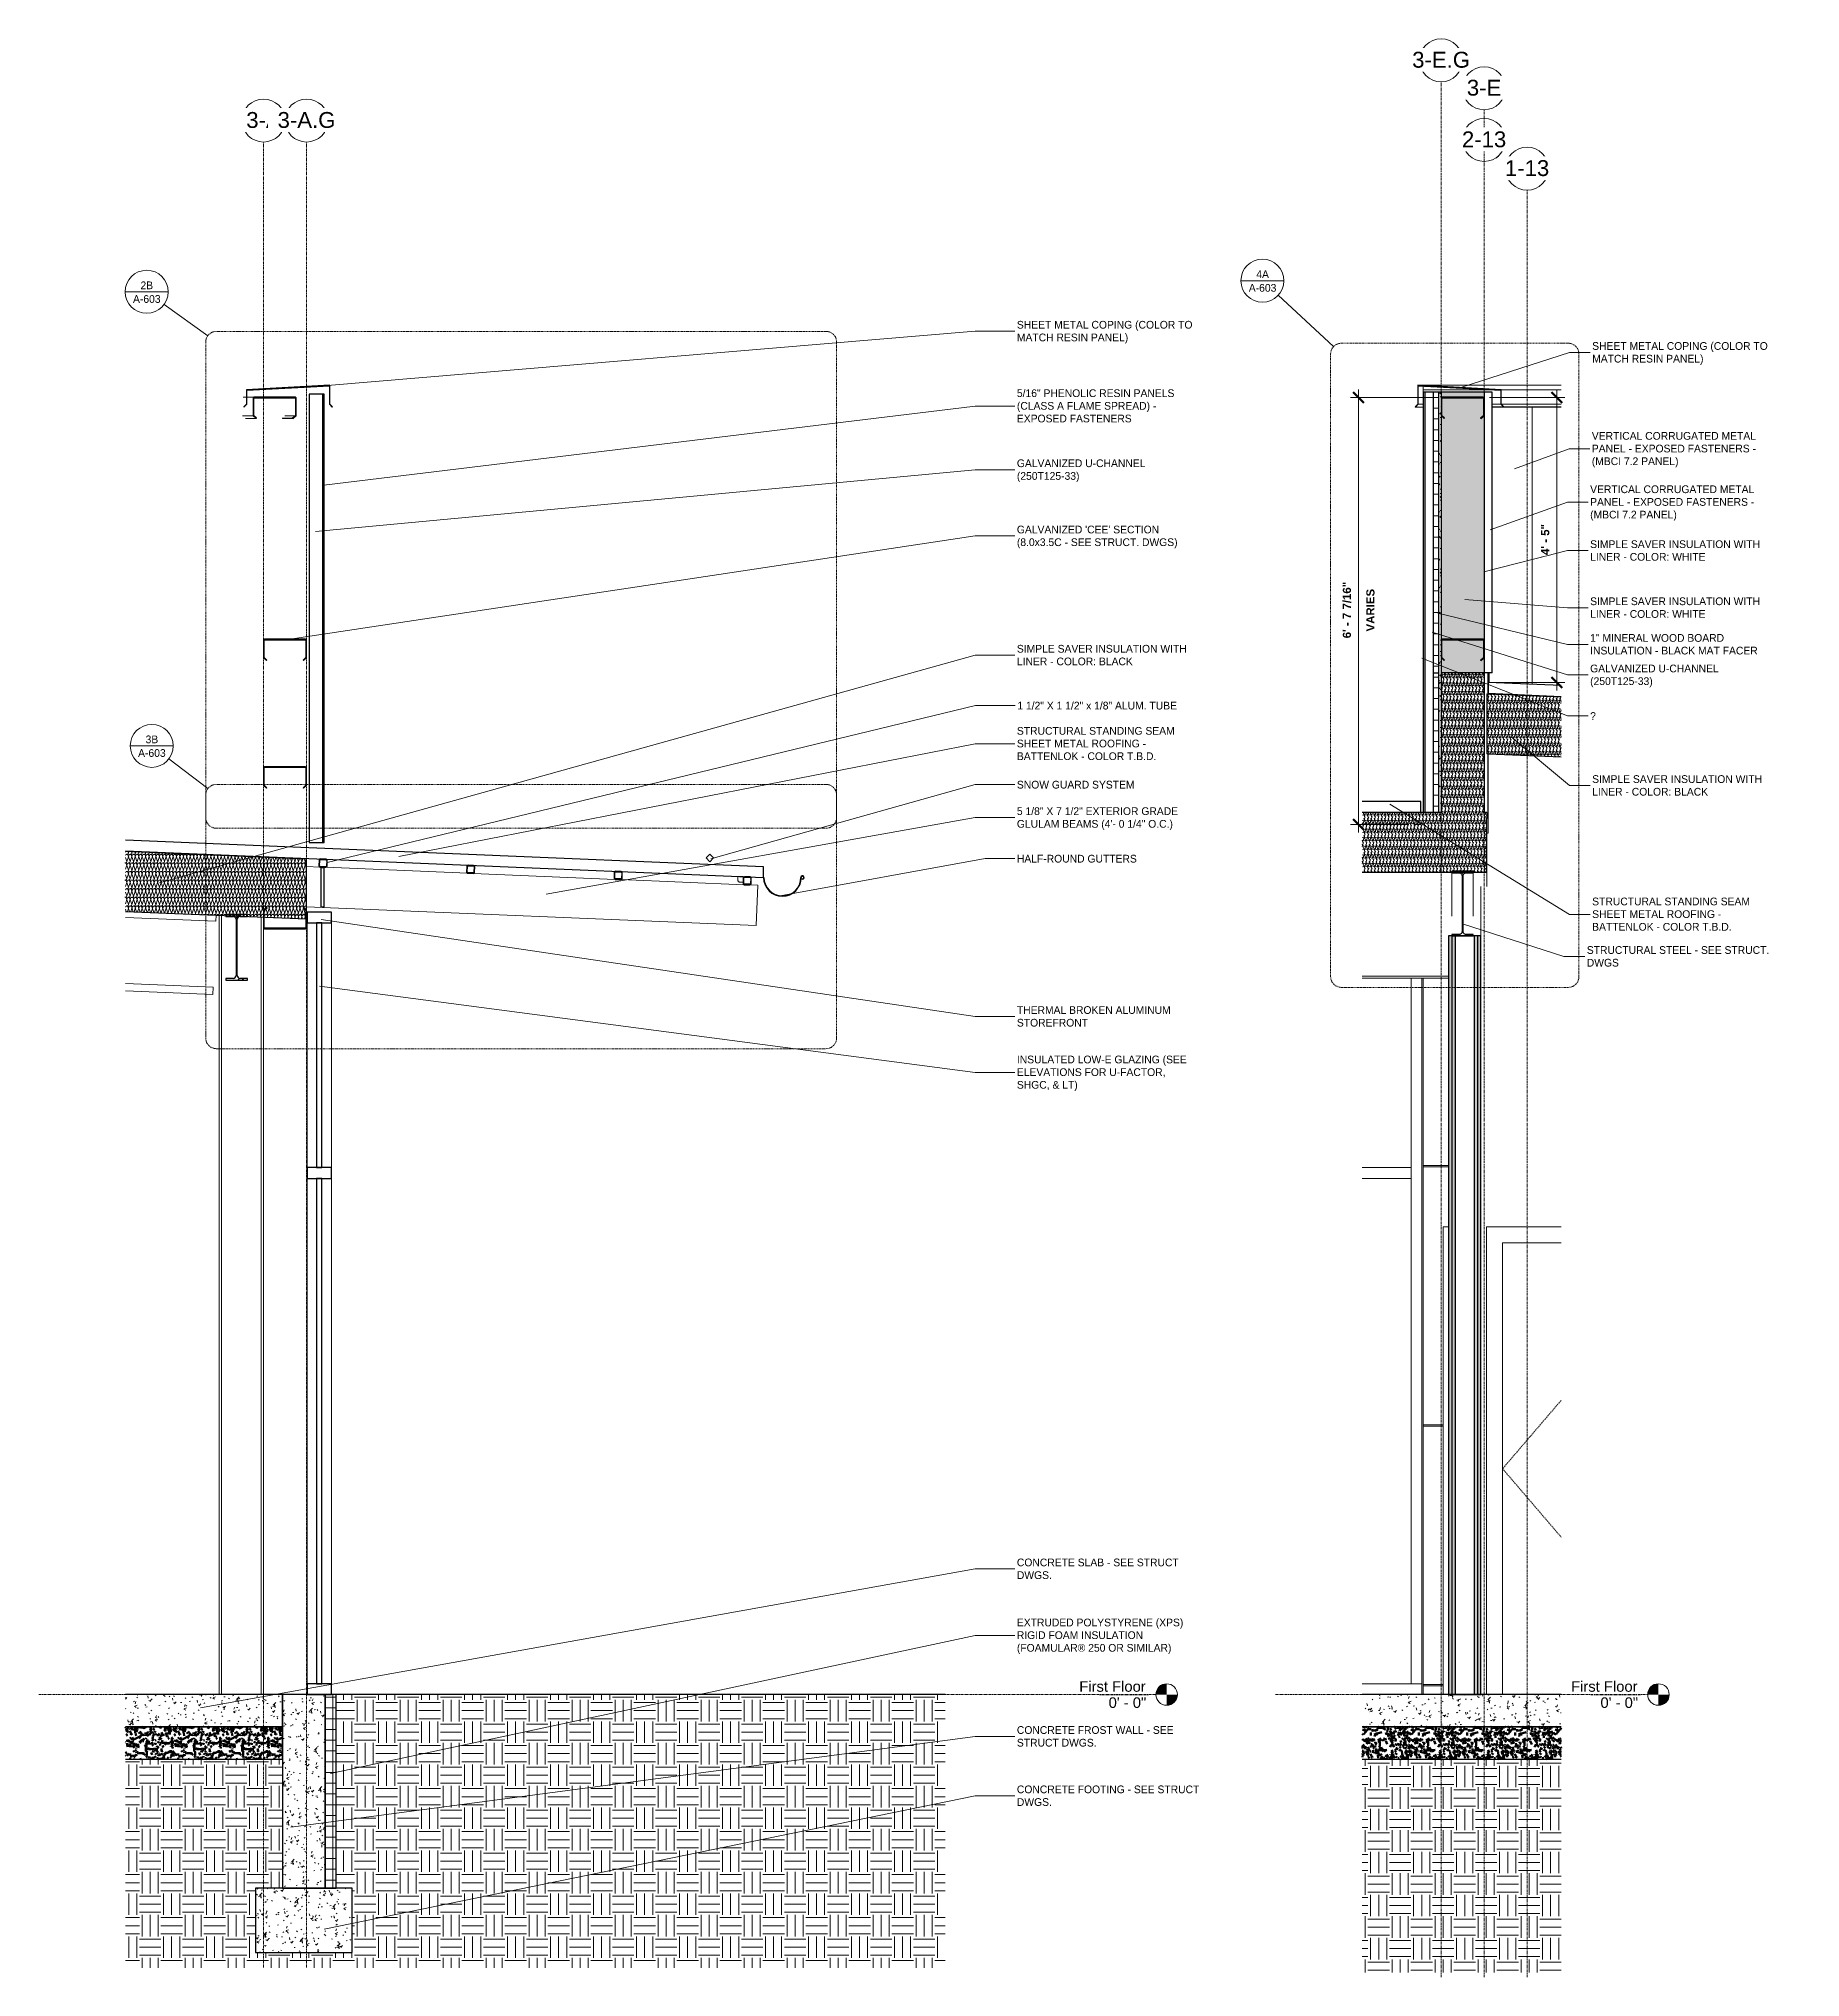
# Model space of a CAD drawing. Header units: inches. Extents: x -22111 to -21580, y -55 to 308.
# Drawn here: x -22111.5 to -21783.7, y -52.6 to 308 of the extents above; entities that cross this region are included whole.
import ezdxf

# ---------------------------------------------------------------- set-up
doc = ezdxf.new("R2010")
doc.units = ezdxf.units.IN
doc.header["$MEASUREMENT"] = 0
for name, pattern in [('Dash 1_16_', [0.125, 0.0625, -0.0625]), ('Dash Dot 3_16_', [0.3125, 0.1875, -0.0625, 0, -0.0625]), ('Grid Line 1_2_', [0.875, 0.5, -0.125, 0.125, -0.125])]:
    doc.linetypes.add(name, pattern=pattern)
for name, color, linetype, lineweight in [('A-ANNO-DIMS', 211, 'Continuous', 9), ('A-ANNO-DIMS-16', 211, 'Continuous', 9), ('A-ANNO-IDEN', 131, 'Continuous', 9), ('A-ANNO-SYMB', 150, 'Continuous', 9), ('A-CLNG', 13, 'Continuous', 30), ('A-CLNG-PATT', 13, 'Continuous', 70), ('A-DETL', 90, 'Continuous', 30), ('A-DOOR', 31, 'Continuous', 30), ('A-DOOR-FRAM', 31, 'Continuous', 9), ('A-FLOR', 192, 'Continuous', 30), ('A-FLOR-LEVL', 51, 'Continuous', 9), ('A-FLOR-PATT', 8, 'Continuous', 70), ('A-GLAZ-CURT', 52, 'Continuous', 30), ('A-GLAZ-CWMG', 51, 'Continuous', 30), ('A-ROOF', 132, 'Continuous', 30), ('A-ROOF-MCUT', 132, 'Continuous', 70), ('A-ROOF-PATT', 132, 'Continuous', 30), ('A-WALL', 113, 'Continuous', 30), ('A-WALL-PATT', 111, 'Continuous', 70), ('C-BLDG-PADS', 91, 'Continuous', 200), ('C-TOPO', 7, 'Continuous', 30), ('E-LITE-EQPM', 33, 'Continuous', 30), ('I-WALL', 2, 'Continuous', 30), ('L-SITE-WALL', 31, 'Continuous', 30), ('S-BEAM', 12, 'Continuous', 30), ('S-COLS', 52, 'Continuous', 30), ('S-FNDN', 32, 'Continuous', 30), ('S-GRID', 1, 'Continuous', 9), ('S-GRID-IDEN', 1, 'Continuous', 9)]:
    doc.layers.add(name, color=color, linetype=linetype, lineweight=lineweight)
doc.styles.add('Arial', font='arial.ttf', dxfattribs={"height": 1.967066})
doc.styles.add('Arial_1', font='arial.ttf', dxfattribs={"height": 2.950599})
doc.styles.add('Arial_B', font='arialbd.ttf', dxfattribs={"height": 1.522134})
doc.styles.add('Century Gothic', font='GOTHIC.TTF', dxfattribs={"height": 1.437112})
doc.dimstyles.new('OD_Dimension_-_1_16__Tol_', dxfattribs={"dimscale": 12, "dimtxt": 1.5, "dimasz": 0.166667, "dimexe": 0.125, "dimexo": 0.083333, "dimgap": 0.083333, "dimtad": 1, "dimdec": 4, "dimrnd": 0.0625, "dimzin": 1, "dimdsep": 46, "dimlunit": 4, "dimtxsty": 'Arial_B', "dimblk1": 'OBLIQUE', "dimblk2": 'OBLIQUE', "dimsah": 1, "dimcen": 0.09, "dimdle": 0.125, "dimazin": 0, "dimtfac": 1, "dimtdec": 4, "dimtix": 1, "dimtmove": 0, "dimatfit": 3, "dimfxl": 1, "dimtvp": 1, "dimtfill": 1, "dimfrac": 2, "dimtolj": 1, "dimtzin": 0, "dimlwd": 13, "dimlwe": 13, "dimarcsym": 2})
pattern_1 = [(50, (-26060.736, 71.503), (4.5907054, -0.4018678), [0.48, -5.28]), (355, (-26060.736, 71.503), (-0.887837, 4.8136977), [0.384, -4.224]), (100.451, (-26060.353, 71.47), (3.7019703, 4.4127226), [0.408, -4.487]), (46.184, (-26060.736, 72.783), (6.830659, -1.059043), [0.72, -7.92]), (96.636, (-26060.167, 72.695), (5.981664, 6.234015), [0.612, -6.731]), (351.184, (-26060.736, 72.783), (5.982082, 6.233824), [0.576, -6.336]), (21, (-26060.096, 72.463), (3.820292, -2.5770996), [0.48, -5.28]), (326, (-26060.096, 72.463), (1.557207, 4.640587), [0.384, -4.224]), (71.451, (-26059.777, 72.248), (5.3771466, 2.0647033), [0.408, -4.487]), (37.5, (-26060.736, 71.503), (0.07797216, 2.1307863), [0.211, -3.962, 0.211, -4.077, -4.24]), (37.5, (-26060.736, 71.503), (0.07797216, 2.1307863), [-8.461, 0.211, -4.029]), (7.5, (-26060.736, 71.503), (1.683907, 2.5243905), [0.211, -2.234, 0.211, -3.866, -1.616]), (7.5, (-26060.736, 71.503), (1.683907, 2.5243905), [-6.522, 0.211, -1.405]), (327.5, (-26062.163, 71.503), (3.4165268, -0.1442966), [0.211, -1.389, 0.211, -4.781, -6.624]), (327.5, (-26062.163, 71.503), (3.4165268, -0.1442966), [-6.592, 0.211, -6.413]), (317.5, (-26062.803, 71.503), (3.7324632, 0.6407147), [0.211, -1.869, 0.211, -3.104, -4.704]), (317.5, (-26062.803, 71.503), (3.7324632, 0.6407147), [-5.395, 0.211, -4.493])]
pattern_2 = [(0, (-26060.736, 71.503), (4, 4), [4, -4]), (0, (-26060.736, 73.003), (4, 4), [4, -4]), (0, (-26060.736, 74.503), (4, 4), [4, -4]), (90, (-26060.236, 75.003), (-4, 4), [4, -4]), (90, (-26058.736, 75.003), (-4, 4), [4, -4]), (90, (-26057.236, 75.003), (-4, 4), [4, -4])]
pattern_3 = [(45, (-26060.736, 71.503), (-1.5839192, 1.5839192), []), (45, (-26060.736, 73.903), (-1.5839192, 1.5839192), [])]
pattern_4 = [(0, (-27048.151, 67.247), (5.12, 1.28), [0.211, -3.629, 0.211, -3.629, -20.48]), (0, (-27048.151, 67.247), (5.12, 1.28), [-7.68, 0.211, -7.469, 0.211, -3.629, -8.96]), (0, (-27048.151, 67.247), (5.12, 1.28), [-19.2, 0.211, -2.349, 0.211, -6.189]), (120, (-27046.231, 67.887), (-3.66851252, 3.79405007), [0.211, -3.629, 0.211, -3.629, -20.48]), (120, (-27046.231, 67.887), (-3.66851252, 3.79405007), [-7.68, 0.211, -7.469, 0.211, -3.629, -8.96]), (120, (-27046.231, 67.887), (-3.66851252, 3.79405007), [-19.2, 0.211, -2.349, 0.211, -6.189]), (240, (-27045.591, 70.447), (-1.45148748, -5.07405007), [0.211, -3.629, 0.211, -3.629, -20.48]), (240, (-27045.591, 70.447), (-1.45148748, -5.07405007), [-7.68, 0.211, -7.469, 0.211, -3.629, -8.96]), (240, (-27045.591, 70.447), (-1.45148748, -5.07405007), [-19.2, 0.211, -2.349, 0.211, -6.189])]
pattern_5 = [(45, (-27048.151, 67.247), (-1.5839192, 1.5839192), []), (45, (-27048.151, 69.647), (-1.5839192, 1.5839192), [])]
pattern_6 = [(161.57, (-27048.071, 67.327), (-0.6397287956, 0.000260972), [0, -4.554, 0.506, 0]), (18.43, (-27048.231, 67.327), (-0.6397287956, -0.000260972), [0, -4.554, 0.506, 0]), (108.43, (-27048.071, 67.327), (0.320200546, -1.599823931), [1.518, -3.542]), (71.57, (-27048.231, 67.327), (0.320200546, 1.599823931), [1.518, -3.542])]
pattern_7 = [(0, (-27048.151, 67.247), (0, 2), []), (90, (-27048.151, 67.247), (-2, 1e-16), [])]
pattern_8 = [(0, (-27048.151, 67.247), (2.56, 0.64), [0.211, -1.709, 0.211, -1.709, -10.24]), (0, (-27048.151, 67.247), (2.56, 0.64), [-3.84, 0.211, -3.629, 0.211, -1.709, -4.48]), (0, (-27048.151, 67.247), (2.56, 0.64), [-9.6, 0.211, -1.069, 0.211, -2.989]), (120, (-27047.191, 67.567), (-1.83425626, 1.89702503), [0.211, -1.709, 0.211, -1.709, -10.24]), (120, (-27047.191, 67.567), (-1.83425626, 1.89702503), [-3.84, 0.211, -3.629, 0.211, -1.709, -4.48]), (120, (-27047.191, 67.567), (-1.83425626, 1.89702503), [-9.6, 0.211, -1.069, 0.211, -2.989]), (240, (-27046.871, 68.847), (-0.72574374, -2.53702503), [0.211, -1.709, 0.211, -1.709, -10.24]), (240, (-27046.871, 68.847), (-0.72574374, -2.53702503), [-3.84, 0.211, -3.629, 0.211, -1.709, -4.48]), (240, (-27046.871, 68.847), (-0.72574374, -2.53702503), [-9.6, 0.211, -1.069, 0.211, -2.989])]

msp = doc.modelspace()

# ---------------------------------------------------------------- texts
at = {"layer": 'A-ANNO-SYMB', "char_height": 1.437112, "attachment_point": 2, "line_spacing_factor": 0.984117, "style": 'Century Gothic'}
for s, insert, width in [('4A', (-21883.74639, 264.87698), 3.078), ('A-603', (-22091.36087, 260.27678), 6.48), ('2B', (-22091.36087, 262.80882), 2.664), ('A-603', (-21883.74639, 262.34494), 6.48), ('3B', (-22090.41013, 178.36542), 2.664), ('A-603', (-22090.41013, 175.83338), 6.48)]:
    msp.add_mtext(s, dxfattribs=dict(at, insert=insert, width=width))

# ---------------------------------------------------------------- blocks, each defined once
blk = doc.blocks.new('Struct_Xcel_Sports Complex_rvt-1-Wall Section - One Story - Parapet _ Canopy - Exposed Structure')
at = {"layer": 'A-FLOR-PATT', "lineweight": 9}
h = blk.add_hatch(dxfattribs=at)
h.set_pattern_fill('FP_4', color=256, style=0, pattern_type=2)
h.set_pattern_definition(pattern_1)
h.paths.add_polyline_path([(-22066.14, -6), (-22066.14, 0), (-22095.34, 0), (-22095.34, -6)], flags=0)
at = {"layer": 'A-WALL-PATT', "lineweight": 9}
h = blk.add_hatch(dxfattribs=at)
h.set_pattern_fill('FP_4', color=8, style=0, pattern_type=2)
h.set_pattern_definition(pattern_1)
h.paths.add_polyline_path([(-22066.14, -36), (-22058.14, -36), (-22058.14, 0), (-22066.14, 0)], flags=0)
at = {"layer": 'S-FNDN', "lineweight": 9}
h = blk.add_hatch(dxfattribs=at)
h.set_pattern_fill('FP_4', color=8, style=0, pattern_type=2)
h.set_pattern_definition(pattern_1)
h.paths.add_polyline_path([(-22053.14, -48), (-22053.14, -36), (-22071.14, -36), (-22071.14, -48)], flags=0)
at = {"layer": 'A-FLOR', "color": 7}
for p, q in [((-22066.14, 0), (-22095.34, 0)), ((-22066.14, -6), (-22066.14, 0)), ((-22095.34, -6), (-22066.14, -6))]:
    blk.add_line(p, q, dxfattribs=at)
at = {"layer": 'L-SITE-WALL', "color": 7}
for p, q in [((-22066.14, 0), (-22066.14, -36)), ((-22058.14, 0), (-22066.14, 0)), ((-22058.14, -36), (-22058.14, 0)), ((-22066.14, -36), (-22058.14, -36))]:
    blk.add_line(p, q, dxfattribs=at)
at = {"layer": 'S-FNDN', "color": 7}
for p, q in [((-22053.14, -36), (-22071.14, -36)), ((-22071.14, -36), (-22071.14, -48)), ((-22053.14, -48), (-22053.14, -36)), ((-22071.14, -48), (-22053.14, -48))]:
    blk.add_line(p, q, dxfattribs=at)
blk = doc.blocks.new('W-Wide Flange-Column - B4_C-1389226-Wall Section - One Story - Parapet _ Canopy - Exposed Structure')
at = {"layer": 'S-COLS', "color": 43, "lineweight": 18}
for p, q in [((-22077.89, 144.92), (-22077.89, 0)), ((-22077.46, 144.9), (-22077.46, 0)), ((-22070.07, 144.59), (-22070.07, 0)), ((-22069.64, 142.63), (-22069.64, 0))]:
    blk.add_line(p, q, dxfattribs=at)
blk = doc.blocks.new('W-Wide Flange - 1_-5_-1341919-Wall Section - One Story - Parapet _ Canopy - Exposed Structure')
at = {"layer": 'S-BEAM', "color": 43, "lineweight": 18}
for p, q in [((-22078.5, 143.84), (-22095.34, 144.54)), ((-22078.46, 144.94), (-22078.5, 143.84)), ((-22078.5, 143.84), (-22078.5, 143.84)), ((-22095.34, 132.25), (-22079.01, 131.57)), ((-22079.07, 130.21), (-22095.34, 130.89)), ((-22079.01, 131.57), (-22079.07, 130.21)), ((-22079.01, 131.57), (-22079.01, 131.57))]:
    blk.add_line(p, q, dxfattribs=at)
blk = doc.blocks.new('Girt_C - 8_D-1785278-Wall Section - One Story - Parapet _ Canopy - Exposed Structure')
at = {"layer": 'S-BEAM', "lineweight": 9}
h = blk.add_hatch(dxfattribs=at)
h.set_pattern_fill('FP_2', color=8, style=0, pattern_type=2)
h.set_pattern_definition(pattern_3)
h.paths.add_polyline_path([(-22064.15, 237.31), (-22063.57, 237.8), (-22063.57, 241.11), (-22063.59, 241.18), (-22063.63, 241.24), (-22063.69, 241.28), (-22063.76, 241.3), (-22071.39, 241.3), (-22071.46, 241.28), (-22071.52, 241.24), (-22071.56, 241.18), (-22071.57, 241.11), (-22071.57, 237.8), (-22071, 237.31), (-22070.93, 237.4), (-22071.46, 237.85), (-22071.46, 241.11), (-22071.45, 241.15), (-22071.42, 241.18), (-22071.39, 241.19), (-22063.76, 241.19), (-22063.72, 241.18), (-22063.69, 241.15), (-22063.68, 241.11), (-22063.68, 237.85), (-22064.22, 237.4)], flags=0)
at = {"layer": 'S-BEAM', "color": 43, "lineweight": 18}
for p, q in [((-22072.83, 241.3), (-22073.41, 241.3)), ((-22071.39, 241.3), (-22072.77, 241.3)), ((-22063.68, 241.11), (-22065.66, 241.11)), ((-22073.55, 237.8), (-22071.57, 237.8)), ((-22071, 237.31), (-22072.97, 237.31)), ((-22064.22, 237.4), (-22066.19, 237.4)), ((-22064.15, 237.31), (-22066.12, 237.31)), ((-22065.66, 237.85), (-22063.68, 237.85))]:
    blk.add_line(p, q, dxfattribs=at)
at = {"layer": 'S-BEAM', "color": 7}
for p, q in [((-22071.56, 241.18), (-22071.57, 241.11)), ((-22071.57, 241.11), (-22071.57, 237.8)), ((-22071.52, 241.24), (-22071.56, 241.18)), ((-22071.46, 241.28), (-22071.52, 241.24)), ((-22071.39, 241.3), (-22071.46, 241.28)), ((-22071.46, 237.85), (-22071.46, 241.11)), ((-22063.76, 241.3), (-22071.39, 241.3)), ((-22071.39, 241.19), (-22063.76, 241.19)), ((-22063.68, 241.11), (-22063.68, 237.85)), ((-22063.57, 237.8), (-22063.57, 241.11)), ((-22071.57, 237.8), (-22071, 237.31)), ((-22070.93, 237.4), (-22071.46, 237.85)), ((-22071, 237.31), (-22070.93, 237.4)), ((-22063.68, 237.85), (-22064.22, 237.4)), ((-22064.22, 237.4), (-22064.15, 237.31)), ((-22064.15, 237.31), (-22063.57, 237.8))]:
    blk.add_line(p, q, dxfattribs=at)
at = {"layer": 'S-BEAM', "color": 7, "flags": 128}
for points in [[(-22071.46, 241.11), (-22071.45, 241.15), (-22071.42, 241.18), (-22071.39, 241.19)], [(-22063.57, 241.11), (-22063.59, 241.18), (-22063.63, 241.24), (-22063.69, 241.28), (-22063.76, 241.3)], [(-22063.76, 241.19), (-22063.72, 241.18), (-22063.69, 241.15), (-22063.68, 241.11)]]:
    blk.add_lwpolyline(points, dxfattribs=at)
blk = doc.blocks.new('Girt_C - 8_D-1785279-Wall Section - One Story - Parapet _ Canopy - Exposed Structure')
at = {"layer": 'S-BEAM', "lineweight": 9}
h = blk.add_hatch(dxfattribs=at)
h.set_pattern_fill('FP_2', color=8, style=0, pattern_type=2)
h.set_pattern_definition(pattern_3)
h.paths.add_polyline_path([(-22062.22, 168.57), (-22061.64, 169.05), (-22061.64, 172.37), (-22061.7, 172.5), (-22061.83, 172.55), (-22069.45, 172.55), (-22069.59, 172.5), (-22069.64, 172.37), (-22069.64, 169.05), (-22069.07, 168.57), (-22069, 168.66), (-22069.53, 169.11), (-22069.53, 172.37), (-22069.51, 172.42), (-22069.45, 172.45), (-22061.83, 172.45), (-22061.77, 172.42), (-22061.75, 172.37), (-22061.75, 169.11), (-22062.29, 168.66)], flags=0)
at = {"layer": 'S-BEAM', "color": 7}
for p, q in [((-22069.64, 172.37), (-22069.64, 169.05)), ((-22069.53, 169.11), (-22069.53, 172.37)), ((-22061.83, 172.55), (-22069.45, 172.55)), ((-22069.45, 172.45), (-22061.83, 172.45)), ((-22061.75, 172.37), (-22061.75, 169.11)), ((-22061.64, 169.05), (-22061.64, 172.37)), ((-22069.64, 169.05), (-22069.07, 168.57)), ((-22069, 168.66), (-22069.53, 169.11)), ((-22069.07, 168.57), (-22069, 168.66)), ((-22061.75, 169.11), (-22062.29, 168.66)), ((-22062.29, 168.66), (-22062.22, 168.57)), ((-22062.22, 168.57), (-22061.64, 169.05))]:
    blk.add_line(p, q, dxfattribs=at)
for centre, radius, start, end in [((-22069.45, 172.37), 0.188, 90, 180), ((-22069.45, 172.37), 0.0782, 90, 177.8773), ((-22061.83, 172.37), 0.187, 360, 90), ((-22061.83, 172.37), 0.0782, 3.0424, 90)]:
    blk.add_arc(centre, radius, start, end, dxfattribs=at)
blk = doc.blocks.new('W-Wide Flange - W12X19-1098423-Wall Section - One Story - Parapet _ Canopy - Exposed Structure')
at = {"layer": 'S-BEAM', "lineweight": 9}
h = blk.add_hatch(dxfattribs=at)
h.set_pattern_fill('FP_2', color=8, style=0, pattern_type=2)
h.set_pattern_definition(pattern_3)
h.paths.add_polyline_path([(-22076.65, 132.85), (-22072.64, 132.85), (-22072.64, 133.2), (-22074, 133.2), (-22074.2, 133.24), (-22074.37, 133.36), (-22074.48, 133.53), (-22074.52, 133.73), (-22074.52, 144.18), (-22074.48, 144.38), (-22074.37, 144.55), (-22074.2, 144.66), (-22074, 144.7), (-22072.64, 144.7), (-22072.64, 145.05), (-22076.65, 145.05), (-22076.65, 144.7), (-22075.28, 144.7), (-22075.08, 144.66), (-22074.91, 144.55), (-22074.8, 144.38), (-22074.76, 144.18), (-22074.76, 133.73), (-22074.8, 133.53), (-22074.91, 133.36), (-22075.08, 133.24), (-22075.28, 133.2), (-22076.65, 133.2)], flags=0)
at = {"layer": 'S-BEAM', "color": 7}
for p, q in [((-22072.64, 145.05), (-22076.65, 145.05)), ((-22076.65, 145.05), (-22076.65, 144.7)), ((-22076.65, 144.7), (-22075.28, 144.7)), ((-22074, 144.7), (-22072.64, 144.7)), ((-22072.64, 144.7), (-22072.64, 145.05)), ((-22074.76, 144.18), (-22074.76, 133.73)), ((-22074.52, 133.73), (-22074.52, 144.18)), ((-22075.28, 133.2), (-22076.65, 133.2)), ((-22076.65, 133.2), (-22076.65, 132.85)), ((-22076.65, 132.85), (-22072.64, 132.85)), ((-22072.64, 133.2), (-22074, 133.2)), ((-22072.64, 132.85), (-22072.64, 133.2))]:
    blk.add_line(p, q, dxfattribs=at)
for centre, start, end in [((-22075.28, 144.18), 0, 90), ((-22074, 144.18), 90, 180), ((-22075.28, 133.73), 270, 0), ((-22074, 133.73), 180, 270)]:
    blk.add_arc(centre, 0.525, start, end, dxfattribs=at)
blk = doc.blocks.new('EXTERIOR LED - SUNRISE LED Light Bar-970652-Wall Section - One Story - Parapet _ Canopy - Exposed Structure')
at = {"layer": 'E-LITE-EQPM', "color": 43, "lineweight": 18}
for p, q in [((-21980.4, 152.12), (-21981.4, 152.12)), ((-21981.4, 152.12), (-21981.4, 151.29)), ((-21980.4, 151.12), (-21980.4, 152.12)), ((-21981.4, 151.29), (-21981.23, 151.29)), ((-21981.23, 151.29), (-21981.23, 151.12)), ((-21981.23, 151.12), (-21980.4, 151.12))]:
    blk.add_line(p, q, dxfattribs=at)
blk = doc.blocks.new('System Panel - INSULATED LOW-E GLAZING _SEE ELEVATIONS FOR U-FACTOR_ SHGC_ _ LT_-827454-Wall Section - One Story - Parapet _ Canopy - Exposed Structure')
at = {"layer": 'A-GLAZ-CURT', "color": 7}
for p, q in [((-22058.77, 96), (-22059.77, 96)), ((-22059.77, 96), (-22059.77, 2)), ((-22058.77, 2), (-22058.77, 96)), ((-22059.77, 2), (-22058.77, 2))]:
    blk.add_line(p, q, dxfattribs=at)
at = {"layer": 'A-GLAZ-CURT', "color": 10, "lineweight": 18}
for p, q in [((-22059.77, 96), (-22058.77, 96)), ((-22059.77, 96), (-22059.77, 2)), ((-22058.77, 2), (-22058.77, 96)), ((-22059.77, 2), (-22058.77, 2))]:
    blk.add_line(p, q, dxfattribs=at)
blk = doc.blocks.new('System Panel - INSULATED LOW-E GLAZING _SEE ELEVATIONS FOR U-FACTOR_ SHGC_ _ LT_-1142349-Wall Section - One Story - Parapet _ Canopy - Exposed Structure')
at = {"layer": 'A-GLAZ-CURT', "color": 7}
for p, q in [((-22058.77, 143.5), (-22059.77, 143.5)), ((-22059.77, 143.5), (-22059.77, 98)), ((-22058.77, 98), (-22058.77, 143.5)), ((-22059.77, 98), (-22058.77, 98))]:
    blk.add_line(p, q, dxfattribs=at)
at = {"layer": 'A-GLAZ-CURT', "color": 10, "lineweight": 18}
for p, q in [((-22059.77, 143.5), (-22058.77, 143.5)), ((-22059.77, 143.5), (-22059.77, 98)), ((-22058.77, 98), (-22058.77, 143.5)), ((-22059.77, 98), (-22058.77, 98))]:
    blk.add_line(p, q, dxfattribs=at)
blk = doc.blocks.new('Rectangular Mullion - Exterior 2_ x 4_5_-769167-Wall Section - One Story - Parapet _ Canopy - Exposed Structure')
at = {"layer": 'A-GLAZ-CWMG', "color": 7}
for p, q in [((-22057.02, 2), (-22061.52, 2)), ((-22061.52, 2), (-22061.52, 0)), ((-22061.52, 0), (-22057.02, 0)), ((-22057.02, 0), (-22057.02, 2))]:
    blk.add_line(p, q, dxfattribs=at)
blk = doc.blocks.new('Rectangular Mullion - Exterior 2_ x 4_5_-1135305-Wall Section - One Story - Parapet _ Canopy - Exposed Structure')
at = {"layer": 'A-GLAZ-CWMG', "color": 7}
for p, q in [((-22057.02, 98), (-22061.52, 98)), ((-22061.52, 98), (-22061.52, 96)), ((-22057.02, 96), (-22057.02, 98)), ((-22061.52, 96), (-22057.02, 96))]:
    blk.add_line(p, q, dxfattribs=at)
blk = doc.blocks.new('Rectangular Mullion - Exterior 2_ x 4_5_-1135276-Wall Section - One Story - Parapet _ Canopy - Exposed Structure')
at = {"layer": 'A-GLAZ-CWMG', "color": 7}
for p, q in [((-22057.02, 145.5), (-22061.52, 145.5)), ((-22061.52, 145.5), (-22061.52, 143.5)), ((-22057.02, 143.5), (-22057.02, 145.5)), ((-22061.52, 143.5), (-22057.02, 143.5))]:
    blk.add_line(p, q, dxfattribs=at)
blk = doc.blocks.new('Rectangular Mullion - Exterior 2_ x 4_5_-1142343-Wall Section - One Story - Parapet _ Canopy - Exposed Structure')
at = {"layer": 'A-GLAZ-CWMG', "color": 10, "lineweight": 18}
for p, q in [((-22061.52, 96), (-22059.77, 96)), ((-22059.77, 96), (-22058.77, 96)), ((-22058.77, 96), (-22057.02, 96)), ((-22059.77, 2), (-22061.52, 2)), ((-22058.77, 2), (-22059.77, 2)), ((-22057.02, 2), (-22058.77, 2))]:
    blk.add_line(p, q, dxfattribs=at)
at = {"layer": 'A-GLAZ-CWMG', "color": 43, "lineweight": 18}
for p, q in [((-22061.52, 96), (-22061.52, 2)), ((-22057.02, 96), (-22057.02, 2))]:
    blk.add_line(p, q, dxfattribs=at)
blk = doc.blocks.new('Rectangular Mullion - Exterior 2_ x 4_5_-1142344-Wall Section - One Story - Parapet _ Canopy - Exposed Structure')
at = {"layer": 'A-GLAZ-CWMG', "color": 10, "lineweight": 18}
for p, q in [((-22061.52, 143.5), (-22059.77, 143.5)), ((-22059.77, 143.5), (-22058.77, 143.5)), ((-22058.77, 143.5), (-22057.22, 143.5)), ((-22059.77, 98), (-22061.52, 98)), ((-22058.77, 98), (-22059.77, 98)), ((-22057.02, 98), (-22058.77, 98))]:
    blk.add_line(p, q, dxfattribs=at)
at = {"layer": 'A-GLAZ-CWMG', "color": 43, "lineweight": 18}
for p, q in [((-22061.52, 143.5), (-22061.52, 98)), ((-22057.02, 143.5), (-22057.02, 98))]:
    blk.add_line(p, q, dxfattribs=at)
blk = doc.blocks.new('Girt_C - 8_D-1785280-Wall Section - One Story - Parapet _ Canopy - Exposed Structure')
at = {"layer": 'S-BEAM', "lineweight": 9}
h = blk.add_hatch(dxfattribs=at)
h.set_pattern_fill('FP_2', color=8, style=0, pattern_type=2)
h.set_pattern_definition(pattern_3)
h.paths.add_polyline_path([(-22062.22, 192.31), (-22061.64, 192.8), (-22061.64, 196.11), (-22061.7, 196.24), (-22061.83, 196.3), (-22069.45, 196.3), (-22069.59, 196.24), (-22069.64, 196.11), (-22069.64, 192.8), (-22069.07, 192.31), (-22069, 192.4), (-22069.53, 192.85), (-22069.53, 196.11), (-22069.51, 196.17), (-22069.45, 196.19), (-22061.83, 196.19), (-22061.77, 196.17), (-22061.75, 196.11), (-22061.75, 192.85), (-22062.29, 192.4)], flags=0)
at = {"layer": 'S-BEAM', "color": 7}
for p, q in [((-22069.64, 196.11), (-22069.64, 192.8)), ((-22069.53, 192.85), (-22069.53, 196.11)), ((-22061.83, 196.3), (-22069.45, 196.3)), ((-22069.45, 196.19), (-22061.83, 196.19)), ((-22061.75, 196.11), (-22061.75, 192.85)), ((-22061.64, 192.8), (-22061.64, 196.11)), ((-22069.64, 192.8), (-22069.07, 192.31)), ((-22069, 192.4), (-22069.53, 192.85)), ((-22069.07, 192.31), (-22069, 192.4)), ((-22061.75, 192.85), (-22062.29, 192.4)), ((-22062.29, 192.4), (-22062.22, 192.31)), ((-22062.22, 192.31), (-22061.64, 192.8))]:
    blk.add_line(p, q, dxfattribs=at)
for centre, radius, start, end in [((-22069.45, 196.11), 0.188, 90, 180), ((-22069.45, 196.11), 0.0782, 90, 177.8773), ((-22061.83, 196.11), 0.188, 0, 90), ((-22061.83, 196.11), 0.0782, 3.0424, 90)]:
    blk.add_arc(centre, radius, start, end, dxfattribs=at)
blk = doc.blocks.new('Dimension Lumber - 5_5 x 7_5 Glulam-1777808-Wall Section - One Story - Parapet _ Canopy - Exposed Structure')
at = {"layer": 'S-BEAM', "color": 43, "lineweight": 18}
for p, q in [((-22061.62, 154.01), (-22059.1, 153.9)), ((-22058.06, 153.86), (-22031.65, 152.76)), ((-22030.61, 152.71), (-22004.2, 151.61)), ((-22003.16, 151.57), (-21980.2, 150.61)), ((-21979.16, 150.57), (-21977.68, 150.51)), ((-21977.68, 150.51), (-21977.99, 143.01)), ((-22061.62, 146.5), (-21977.99, 143.01))]:
    blk.add_line(p, q, dxfattribs=at)
blk = doc.blocks.new('Girt_C - 8_D-1405486-Wall Section - One Story - Parapet _ Canopy - Exposed Structure')
at = {"layer": 'S-BEAM', "lineweight": 9}
h = blk.add_hatch(dxfattribs=at)
h.set_pattern_fill('FP_2', color=8, style=0, pattern_type=2)
h.set_pattern_definition(pattern_3)
h.paths.add_polyline_path([(-22061.83, 142.44), (-22061.7, 142.49), (-22061.64, 142.63), (-22061.64, 145.94), (-22062.21, 146.42), (-22062.29, 146.34), (-22061.75, 145.89), (-22061.75, 142.62), (-22061.77, 142.57), (-22061.83, 142.55), (-22069.45, 142.55), (-22069.51, 142.57), (-22069.53, 142.62), (-22069.53, 145.89), (-22068.99, 146.34), (-22069.06, 146.42), (-22069.64, 145.94), (-22069.64, 142.63), (-22069.59, 142.49), (-22069.45, 142.44)], flags=0)
at = {"layer": 'S-BEAM', "color": 7}
for p, q in [((-22069.06, 146.42), (-22069.64, 145.94)), ((-22069.64, 145.94), (-22069.64, 142.63)), ((-22069.53, 145.89), (-22068.99, 146.34)), ((-22069.53, 142.62), (-22069.53, 145.89)), ((-22068.99, 146.34), (-22069.06, 146.42)), ((-22062.21, 146.42), (-22062.29, 146.34)), ((-22062.29, 146.34), (-22061.75, 145.89)), ((-22061.64, 145.94), (-22062.21, 146.42)), ((-22061.75, 145.89), (-22061.75, 142.62)), ((-22061.64, 142.63), (-22061.64, 145.94)), ((-22061.83, 142.55), (-22069.45, 142.55)), ((-22069.45, 142.44), (-22061.83, 142.44))]:
    blk.add_line(p, q, dxfattribs=at)
for centre, radius, start, end in [((-22069.45, 142.63), 0.188, 180, 270), ((-22069.45, 142.63), 0.0782, 183.0424, 270), ((-22061.83, 142.63), 0.188, 270, 0), ((-22061.83, 142.63), 0.0782, 270, 357.8773)]:
    blk.add_arc(centre, radius, start, end, dxfattribs=at)
blk = doc.blocks.new('HSS-Hollow Structural Section - HSS1-1_2X1-1_2X1_8 - Obsolete-1396620-Wall Section - One Story - Parapet _ Canopy - Exposed Structure')
at = {"layer": 'S-BEAM', "lineweight": 9}
h = blk.add_hatch(dxfattribs=at)
h.set_pattern_fill('FP_2', color=8, style=0, pattern_type=2)
h.set_pattern_definition(pattern_3)
h.paths.add_polyline_path([(-22058.06, 153.86), (-22057.9, 153.92), (-22057.82, 154.08), (-22057.78, 155.11), (-22057.84, 155.28), (-22058, 155.36), (-22059.04, 155.4), (-22059.2, 155.34), (-22059.28, 155.18), (-22059.32, 154.14), (-22059.26, 153.98), (-22059.1, 153.9)], flags=0)
h.paths.add_polyline_path([(-22058.06, 153.97), (-22059.09, 154.02), (-22059.17, 154.05), (-22059.2, 154.14), (-22059.16, 155.17), (-22059.12, 155.25), (-22059.04, 155.28), (-22058.01, 155.24), (-22057.92, 155.2), (-22057.89, 155.12), (-22057.94, 154.08), (-22057.97, 154)], flags=0)
at = {"layer": 'S-BEAM', "color": 7}
for p, q in [((-22059.28, 155.18), (-22059.32, 154.14)), ((-22059.2, 154.14), (-22059.16, 155.17)), ((-22058, 155.36), (-22059.04, 155.4)), ((-22059.04, 155.28), (-22058.01, 155.24)), ((-22057.89, 155.12), (-22057.94, 154.08)), ((-22057.82, 154.08), (-22057.78, 155.11)), ((-22059.1, 153.9), (-22058.06, 153.86)), ((-22058.06, 153.97), (-22059.09, 154.02))]:
    blk.add_line(p, q, dxfattribs=at)
for centre, radius, start, end in [((-22059.05, 155.17), 0.232, 87.6141, 177.6141), ((-22059.05, 155.17), 0.116, 87.6141, 177.6141), ((-22058.01, 155.12), 0.116, 357.6141, 87.6141), ((-22058.01, 155.12), 0.232, 357.6141, 87.6141), ((-22059.09, 154.13), 0.232, 177.6141, 267.6141), ((-22059.09, 154.13), 0.116, 177.6141, 267.6141), ((-22058.05, 154.09), 0.232, 267.6141, 357.6141), ((-22058.05, 154.09), 0.116, 267.6141, 357.6141)]:
    blk.add_arc(centre, radius, start, end, dxfattribs=at)
blk = doc.blocks.new('HSS-Hollow Structural Section - HSS1-1_2X1-1_2X1_8 - Obsolete-V1-Wall Section - One Story - Parapet _ Canopy - Exposed Structure')
at = {"layer": 'S-BEAM', "lineweight": 9}
h = blk.add_hatch(dxfattribs=at)
h.set_pattern_fill('FP_2', color=8, style=0, pattern_type=2)
h.set_pattern_definition(pattern_3)
h.paths.add_polyline_path([(-22030.61, 152.71), (-22030.45, 152.77), (-22030.37, 152.94), (-22030.33, 153.97), (-22030.39, 154.14), (-22030.55, 154.21), (-22031.59, 154.26), (-22031.75, 154.19), (-22031.83, 154.03), (-22031.87, 153), (-22031.81, 152.83), (-22031.65, 152.76)], flags=0)
h.paths.add_polyline_path([(-22030.61, 152.83), (-22031.64, 152.87), (-22031.72, 152.91), (-22031.75, 152.99), (-22031.71, 154.03), (-22031.67, 154.11), (-22031.59, 154.14), (-22030.56, 154.1), (-22030.47, 154.06), (-22030.44, 153.98), (-22030.49, 152.94), (-22030.52, 152.86)], flags=0)
at = {"layer": 'S-BEAM', "color": 7}
for p, q in [((-22031.83, 154.03), (-22031.87, 153)), ((-22031.75, 152.99), (-22031.71, 154.03)), ((-22031.65, 152.76), (-22030.61, 152.71)), ((-22030.61, 152.83), (-22031.64, 152.87)), ((-22030.55, 154.21), (-22031.59, 154.26)), ((-22031.59, 154.14), (-22030.56, 154.1)), ((-22030.44, 153.98), (-22030.49, 152.94)), ((-22030.37, 152.94), (-22030.33, 153.97))]:
    blk.add_line(p, q, dxfattribs=at)
for centre, radius, start, end in [((-22031.64, 152.99), 0.232, 177.6141, 267.6141), ((-22031.6, 154.02), 0.232, 87.6141, 177.6141), ((-22031.64, 152.99), 0.116, 177.6141, 267.6141), ((-22031.6, 154.02), 0.116, 87.6141, 177.6141), ((-22030.6, 152.95), 0.232, 267.6141, 357.6141), ((-22030.6, 152.95), 0.116, 267.6141, 357.6141), ((-22030.56, 153.98), 0.116, 357.6141, 87.6141), ((-22030.56, 153.98), 0.232, 357.6141, 87.6141)]:
    blk.add_arc(centre, radius, start, end, dxfattribs=at)
blk = doc.blocks.new('HSS-Hollow Structural Section - HSS1-1_2X1-1_2X1_8 - Obsolete-V2-Wall Section - One Story - Parapet _ Canopy - Exposed Structure')
at = {"layer": 'S-BEAM', "lineweight": 9}
h = blk.add_hatch(dxfattribs=at)
h.set_pattern_fill('FP_2', color=8, style=0, pattern_type=2)
h.set_pattern_definition(pattern_3)
h.paths.add_polyline_path([(-22003.16, 151.57), (-22003, 151.63), (-22002.92, 151.79), (-22002.88, 152.83), (-22002.94, 152.99), (-22003.1, 153.07), (-22004.14, 153.11), (-22004.3, 153.05), (-22004.38, 152.89), (-22004.42, 151.85), (-22004.36, 151.69), (-22004.2, 151.61)], flags=0)
h.paths.add_polyline_path([(-22003.16, 151.69), (-22004.19, 151.73), (-22004.27, 151.77), (-22004.3, 151.85), (-22004.26, 152.88), (-22004.22, 152.97), (-22004.14, 153), (-22003.1, 152.95), (-22003.02, 152.92), (-22002.99, 152.83), (-22003.04, 151.8), (-22003.07, 151.72)], flags=0)
at = {"layer": 'S-BEAM', "color": 7}
for p, q in [((-22004.38, 152.89), (-22004.42, 151.85)), ((-22004.3, 151.85), (-22004.26, 152.88)), ((-22004.2, 151.61), (-22003.16, 151.57)), ((-22003.16, 151.69), (-22004.19, 151.73)), ((-22003.1, 153.07), (-22004.14, 153.11)), ((-22004.14, 153), (-22003.1, 152.95)), ((-22002.99, 152.83), (-22003.04, 151.8)), ((-22002.92, 151.79), (-22002.88, 152.83))]:
    blk.add_line(p, q, dxfattribs=at)
for centre, radius, start, end in [((-22004.19, 151.84), 0.232, 177.6141, 267.6141), ((-22004.14, 152.88), 0.232, 87.6141, 177.6141), ((-22004.19, 151.84), 0.116, 177.6141, 267.6141), ((-22004.14, 152.88), 0.116, 87.6141, 177.6141), ((-22003.15, 151.8), 0.116, 267.6141, 357.6141), ((-22003.15, 151.8), 0.232, 267.6141, 357.6141), ((-22003.11, 152.84), 0.232, 357.6141, 87.6141), ((-22003.11, 152.84), 0.116, 357.6141, 87.6141)]:
    blk.add_arc(centre, radius, start, end, dxfattribs=at)
blk = doc.blocks.new('HSS-Hollow Structural Section - HSS1-1_2X1-1_2X1_8 - Obsolete-1672945-Wall Section - One Story - Parapet _ Canopy - Exposed Structure')
at = {"layer": 'S-BEAM', "lineweight": 9}
h = blk.add_hatch(dxfattribs=at)
h.set_pattern_fill('FP_2', color=8, style=0, pattern_type=2)
h.set_pattern_definition(pattern_3)
h.paths.add_polyline_path([(-21979.16, 150.57), (-21979, 150.63), (-21978.92, 150.79), (-21978.88, 151.83), (-21978.94, 151.99), (-21979.1, 152.07), (-21980.13, 152.11), (-21980.3, 152.05), (-21980.38, 151.89), (-21980.4, 151.29), (-21980.4, 151.12), (-21980.41, 151.12), (-21980.42, 150.85), (-21980.36, 150.69), (-21980.2, 150.61)], flags=0)
h.paths.add_polyline_path([(-21979.16, 150.69), (-21980.19, 150.73), (-21980.27, 150.77), (-21980.3, 150.85), (-21980.26, 151.88), (-21980.22, 151.97), (-21980.14, 152), (-21979.1, 151.95), (-21979.02, 151.92), (-21978.99, 151.83), (-21979.04, 150.8), (-21979.07, 150.72)], flags=0)
at = {"layer": 'S-BEAM', "color": 7}
for p, q in [((-21980.38, 151.89), (-21980.4, 151.37)), ((-21980.3, 150.85), (-21980.26, 151.88)), ((-21980.14, 152), (-21979.1, 151.95)), ((-21979.1, 152.07), (-21980.13, 152.11)), ((-21978.99, 151.83), (-21979.04, 150.8)), ((-21978.92, 150.79), (-21978.88, 151.83)), ((-21980.41, 151.12), (-21980.42, 150.85)), ((-21980.2, 150.61), (-21979.16, 150.57)), ((-21979.16, 150.69), (-21980.19, 150.73))]:
    blk.add_line(p, q, dxfattribs=at)
for centre, radius, start, end in [((-21980.14, 151.88), 0.232, 87.6141, 177.6141), ((-21980.14, 151.88), 0.116, 87.6141, 177.6141), ((-21979.11, 151.84), 0.232, 357.6141, 87.6141), ((-21979.11, 151.84), 0.116, 357.6141, 87.6141), ((-21980.19, 150.84), 0.232, 177.6141, 267.6141), ((-21980.19, 150.84), 0.116, 177.6141, 267.6141), ((-21979.15, 150.8), 0.116, 267.6141, 357.6141), ((-21979.15, 150.8), 0.232, 267.6141, 357.6141)]:
    blk.add_arc(centre, radius, start, end, dxfattribs=at)
blk = doc.blocks.new('Roofs 6 - Roofs 1-1983647-Wall Section - One Story - Parapet _ Canopy - Exposed Structure')
at = {"layer": 'A-ROOF', "color": 7}
for p, q in [((-21986.6, 156.3), (-21987.3, 155.59)), ((-21987.3, 155.59), (-21986.6, 154.88)), ((-21985.89, 155.59), (-21986.6, 156.3)), ((-21986.6, 154.88), (-21985.89, 155.59))]:
    blk.add_line(p, q, dxfattribs=at)
blk = doc.blocks.new('Level - Level Head - Circle-15001-Wall Section - One Story - Parapet _ Canopy - Exposed Structure')
at = {"layer": 'A-FLOR-LEVL'}
h = blk.add_hatch(color=256, dxfattribs=at)
edge = h.paths.add_edge_path(flags=0)
edge.add_line((-21901.6, 0), (-21903.6, 0))
edge.add_arc((-21901.6, 0), 2, 90, 180, ccw=False)
edge.add_line((-21901.6, 2), (-21901.6, 0))
h = blk.add_hatch(color=256, dxfattribs=at)
edge = h.paths.add_edge_path(flags=0)
edge.add_line((-21901.6, -2), (-21901.6, 0))
edge.add_line((-21901.6, 0), (-21899.6, 0))
edge.add_arc((-21901.6, 0), 2, 270, 360, ccw=False)
blk.add_circle((-21901.6, 0), 2, dxfattribs=at)
blk = doc.blocks.new('Grid - Grid Head - Circle-14747-Wall Section - One Story - Parapet _ Canopy - Exposed Structure')
at = {"layer": 'S-GRID-IDEN'}
blk.add_circle((-22069.64, 292.75), 4, dxfattribs=at)
blk = doc.blocks.new('Section - Callout Head-19020-Wall Section - One Story - Parapet _ Canopy - Exposed Structure')
at = {"layer": 'A-ANNO-SYMB'}
blk.add_line((-22095.38, 260.89), (-22087.38, 260.89), dxfattribs=at)
for start, end in [(0, 180), (180, 360)]:
    blk.add_arc((-22091.38, 260.89), 4, start, end, dxfattribs=at)
blk = doc.blocks.new('Struct_Xcel_Sports Complex_rvt-2-Wall Section - One Story - Parapet _ GL E-3')
at = {"layer": 'A-FLOR-PATT', "lineweight": 9}
h = blk.add_hatch(dxfattribs=at)
h.set_pattern_fill('FP_12', color=256, style=0, pattern_type=2)
h.set_pattern_definition([(50, (-27048.151, 67.247), (4.5907054, -0.4018678), [0.48, -5.28]), (355, (-27048.151, 67.247), (-0.887837, 4.8136977), [0.384, -4.224]), (100.451, (-27047.769, 67.214), (3.7019703, 4.4127226), [0.408, -4.487]), (46.184, (-27048.151, 68.527), (6.8306586, -1.059043), [0.72, -7.92]), (96.636, (-27047.582, 68.439), (5.981664, 6.234015), [0.612, -6.731]), (351.184, (-27048.151, 68.527), (5.982082, 6.233824), [0.576, -6.336]), (21, (-27047.511, 68.207), (3.820292, -2.5770996), [0.48, -5.28]), (326, (-27047.511, 68.207), (1.557207, 4.640587), [0.384, -4.224]), (71.451, (-27047.193, 67.993), (5.3771466, 2.0647033), [0.408, -4.487]), (37.5, (-27048.151, 67.247), (0.07797216, 2.1307863), [0.211, -3.962, 0.211, -4.077, -4.24]), (37.5, (-27048.151, 67.247), (0.07797216, 2.1307863), [-8.461, 0.211, -4.029]), (7.5, (-27048.151, 67.247), (1.683907, 2.5243905), [0.211, -2.234, 0.211, -3.866, -1.616]), (7.5, (-27048.151, 67.247), (1.683907, 2.5243905), [-6.522, 0.211, -1.405]), (327.5, (-27049.578, 67.247), (3.4165268, -0.1442966), [0.211, -1.389, 0.211, -4.781, -6.624]), (327.5, (-27049.578, 67.247), (3.4165268, -0.1442966), [-6.592, 0.211, -6.413]), (317.5, (-27050.218, 67.247), (3.7324632, 0.6407147), [0.211, -1.869, 0.211, -3.104, -4.704]), (317.5, (-27050.218, 67.247), (3.7324632, 0.6407147), [-5.395, 0.211, -4.493])])
h.paths.add_polyline_path([(-22785.06, -6), (-22785.06, 0), (-22822.07, 0), (-22822.07, -6)], flags=0)
at = {"layer": 'A-FLOR', "color": 7}
for p, q in [((-22785.06, 0), (-22822.07, 0)), ((-22822.07, -6), (-22785.06, -6))]:
    blk.add_line(p, q, dxfattribs=at)
blk = doc.blocks.new('Girt_C - 8_D-1930746-Wall Section - One Story - Parapet _ GL E-3')
at = {"layer": 'S-BEAM', "lineweight": 9}
h = blk.add_hatch(dxfattribs=at)
h.set_pattern_fill('FP_10', color=8, style=0, pattern_type=2)
h.set_pattern_definition(pattern_5)
h.paths.add_polyline_path([(-22799.97, 237.31), (-22799.39, 237.8), (-22799.39, 241.11), (-22799.45, 241.24), (-22799.58, 241.3), (-22807.2, 241.3), (-22807.34, 241.24), (-22807.39, 241.11), (-22807.39, 237.8), (-22806.82, 237.31), (-22806.75, 237.4), (-22807.28, 237.85), (-22807.28, 241.11), (-22807.26, 241.17), (-22807.2, 241.19), (-22799.58, 241.19), (-22799.52, 241.17), (-22799.5, 241.11), (-22799.5, 237.85), (-22800.04, 237.4)], flags=0)
at = {"layer": 'S-BEAM', "color": 7}
for p, q in [((-22807.39, 241.11), (-22807.39, 237.8)), ((-22807.28, 237.85), (-22807.28, 241.11)), ((-22799.58, 241.3), (-22807.2, 241.3)), ((-22807.2, 241.19), (-22799.58, 241.19)), ((-22799.5, 241.11), (-22799.5, 237.85)), ((-22799.39, 237.8), (-22799.39, 241.11)), ((-22807.39, 237.8), (-22806.82, 237.31)), ((-22806.75, 237.4), (-22807.28, 237.85)), ((-22806.82, 237.31), (-22806.75, 237.4)), ((-22799.5, 237.85), (-22800.04, 237.4)), ((-22800.04, 237.4), (-22799.97, 237.31)), ((-22799.97, 237.31), (-22799.39, 237.8))]:
    blk.add_line(p, q, dxfattribs=at)
for centre, radius, start, end in [((-22807.2, 241.11), 0.188, 90, 180), ((-22807.2, 241.11), 0.0782, 90, 177.8773), ((-22799.58, 241.11), 0.188, 0, 90), ((-22799.58, 241.11), 0.0782, 3.0424, 90)]:
    blk.add_arc(centre, radius, start, end, dxfattribs=at)
blk = doc.blocks.new('W-Wide Flange - W12X19-1732174-Wall Section - One Story - Parapet _ GL E-3')
at = {"layer": 'S-BEAM', "color": 43, "lineweight": 18}
for p, q in [((-22822.07, 133.58), (-22806.02, 133.58)), ((-22822.07, 133.23), (-22806.02, 133.23))]:
    blk.add_line(p, q, dxfattribs=at)
blk = doc.blocks.new('Girt_C - 8_D-V3-Wall Section - One Story - Parapet _ GL E-3')
at = {"layer": 'S-BEAM', "lineweight": 9}
h = blk.add_hatch(dxfattribs=at)
h.set_pattern_fill('FP_10', color=8, style=0, pattern_type=2)
h.set_pattern_definition(pattern_5)
h.paths.add_polyline_path([(-22799.97, 192.31), (-22799.39, 192.8), (-22799.39, 196.11), (-22799.45, 196.24), (-22799.58, 196.3), (-22807.2, 196.3), (-22807.34, 196.24), (-22807.39, 196.11), (-22807.39, 192.8), (-22806.82, 192.31), (-22806.75, 192.4), (-22807.28, 192.85), (-22807.28, 196.11), (-22807.26, 196.17), (-22807.2, 196.19), (-22799.58, 196.19), (-22799.52, 196.17), (-22799.5, 196.11), (-22799.5, 192.85), (-22800.04, 192.4)], flags=0)
at = {"layer": 'S-BEAM', "color": 7}
for p, q in [((-22807.39, 196.11), (-22807.39, 192.8)), ((-22807.28, 192.85), (-22807.28, 196.11)), ((-22799.58, 196.3), (-22807.2, 196.3)), ((-22807.2, 196.19), (-22799.58, 196.19)), ((-22799.5, 196.11), (-22799.5, 192.85)), ((-22799.39, 192.8), (-22799.39, 196.11)), ((-22807.39, 192.8), (-22806.82, 192.31)), ((-22806.75, 192.4), (-22807.28, 192.85)), ((-22806.82, 192.31), (-22806.75, 192.4)), ((-22799.5, 192.85), (-22800.04, 192.4)), ((-22800.04, 192.4), (-22799.97, 192.31)), ((-22799.97, 192.31), (-22799.39, 192.8))]:
    blk.add_line(p, q, dxfattribs=at)
for centre, radius, start, end in [((-22807.2, 196.11), 0.188, 90, 180), ((-22807.2, 196.11), 0.0782, 90, 177.8773), ((-22799.58, 196.11), 0.188, 0, 90), ((-22799.58, 196.11), 0.0782, 3.0424, 90)]:
    blk.add_arc(centre, radius, start, end, dxfattribs=at)
blk = doc.blocks.new('W-Wide Flange - W12X16-1341241-Wall Section - One Story - Parapet _ GL E-3')
at = {"layer": 'S-BEAM', "lineweight": 9}
h = blk.add_hatch(dxfattribs=at)
h.set_pattern_fill('FP_10', color=8, style=0, pattern_type=2)
h.set_pattern_definition(pattern_5)
h.paths.add_polyline_path([(-22805.39, 141.1), (-22801.4, 141.1), (-22801.4, 141.36), (-22802.73, 141.36), (-22802.85, 141.38), (-22802.97, 141.42), (-22803.07, 141.48), (-22803.16, 141.57), (-22803.23, 141.67), (-22803.27, 141.79), (-22803.28, 141.91), (-22803.28, 152.3), (-22803.27, 152.42), (-22803.23, 152.53), (-22803.16, 152.64), (-22803.07, 152.72), (-22802.97, 152.79), (-22802.85, 152.83), (-22802.73, 152.84), (-22801.4, 152.84), (-22801.4, 153.11), (-22805.39, 153.11), (-22805.39, 152.84), (-22804.05, 152.84), (-22803.93, 152.83), (-22803.81, 152.79), (-22803.71, 152.72), (-22803.62, 152.64), (-22803.55, 152.53), (-22803.51, 152.42), (-22803.5, 152.3), (-22803.5, 141.91), (-22803.51, 141.79), (-22803.56, 141.66), (-22803.62, 141.57), (-22803.71, 141.48), (-22803.81, 141.42), (-22803.93, 141.38), (-22804.05, 141.36), (-22805.39, 141.36)], flags=0)
at = {"layer": 'S-BEAM', "color": 7}
for p, q in [((-22801.4, 153.11), (-22805.39, 153.11)), ((-22805.39, 153.11), (-22805.39, 152.84)), ((-22805.39, 152.84), (-22804.05, 152.84)), ((-22803.5, 152.3), (-22803.5, 141.91)), ((-22803.28, 141.91), (-22803.28, 152.3)), ((-22802.73, 152.84), (-22801.4, 152.84)), ((-22801.4, 152.84), (-22801.4, 153.11)), ((-22804.05, 141.36), (-22805.39, 141.36)), ((-22805.39, 141.36), (-22805.39, 141.1)), ((-22805.39, 141.1), (-22801.4, 141.1)), ((-22801.4, 141.36), (-22802.73, 141.36)), ((-22801.4, 141.1), (-22801.4, 141.36))]:
    blk.add_line(p, q, dxfattribs=at)
at = {"layer": 'S-BEAM', "color": 43, "lineweight": 18}
for p, q in [((-22805.39, 144.78), (-22805.39, 152.84)), ((-22801.4, 144.78), (-22801.4, 152.84))]:
    blk.add_line(p, q, dxfattribs=at)
at = {"layer": 'S-BEAM', "color": 7, "flags": 128}
for points in [[(-22804.05, 152.84), (-22803.93, 152.83), (-22803.81, 152.79), (-22803.71, 152.72), (-22803.62, 152.64), (-22803.55, 152.53), (-22803.51, 152.42), (-22803.5, 152.3)], [(-22803.28, 152.3), (-22803.27, 152.42), (-22803.23, 152.53), (-22803.16, 152.64), (-22803.07, 152.72), (-22802.97, 152.79), (-22802.85, 152.83), (-22802.73, 152.84)], [(-22803.5, 141.91), (-22803.51, 141.79), (-22803.55, 141.67), (-22803.62, 141.57), (-22803.71, 141.48), (-22803.81, 141.42), (-22803.93, 141.38), (-22804.05, 141.36)], [(-22802.73, 141.36), (-22802.85, 141.38), (-22802.97, 141.42), (-22803.07, 141.48), (-22803.16, 141.57), (-22803.23, 141.67), (-22803.27, 141.79), (-22803.28, 141.91)]]:
    blk.add_lwpolyline(points, dxfattribs=at)
blk = doc.blocks.new('Rectangular Mullion - Exterior 2_ x 4_5_-1769661-Wall Section - One Story - Parapet _ GL E-3')
at = {"layer": 'A-GLAZ-CWMG', "color": 43, "lineweight": 18}
for q in [(-22822.07, 2), (-22810.95, 0)]:
    blk.add_line((-22810.95, 2), q, dxfattribs=at)
blk = doc.blocks.new('Rectangular Mullion - Exterior 2_ x 4_5_-1142379-Wall Section - One Story - Parapet _ GL E-3')
at = {"layer": 'A-GLAZ-CWMG', "color": 43, "lineweight": 18}
for p, q in [((-22812.95, 97), (-22812.95, 2)), ((-22810.95, 2), (-22810.95, 97)), ((-22810.95, 2), (-22812.95, 2))]:
    blk.add_line(p, q, dxfattribs=at)
blk = doc.blocks.new('Rectangular Mullion - Exterior 2_ x 4_5_-1142380-Wall Section - One Story - Parapet _ GL E-3')
at = {"layer": 'A-GLAZ-CWMG', "color": 43, "lineweight": 18}
for p, q in [((-22812.95, 133.23), (-22812.95, 97)), ((-22810.95, 97), (-22810.95, 133.23))]:
    blk.add_line(p, q, dxfattribs=at)
blk = doc.blocks.new('Rectangular Mullion - Exterior 2_ x 4_5_-1769662-Wall Section - One Story - Parapet _ GL E-3')
at = {"layer": 'A-GLAZ-CWMG', "color": 43, "lineweight": 18}
for p, q in [((-22812.95, 98), (-22822.07, 98)), ((-22812.95, 98), (-22812.95, 96)), ((-22822.07, 96), (-22812.95, 96))]:
    blk.add_line(p, q, dxfattribs=at)
blk = doc.blocks.new('Single-Flush - 36_ x 84_-1318898-Wall Section - One Story - Parapet _ GL E-3')
at = {"layer": 'A-DOOR', "color": 43, "linetype": 'Dash 1_16_', "lineweight": 18}
for p in [(-22785.06, 54.71), (-22785.06, 29.29)]:
    blk.add_line(p, (-22795.95, 42), dxfattribs=at)
at = {"layer": 'A-DOOR-FRAM', "color": 43, "lineweight": 18}
for p, q in [((-22785.06, 87), (-22798.95, 87)), ((-22798.95, 87), (-22798.95, 0)), ((-22795.95, 0), (-22795.95, 84)), ((-22795.95, 84), (-22785.06, 84))]:
    blk.add_line(p, q, dxfattribs=at)
blk = doc.blocks.new('Single-Flush - 36_ x 84_-1972644-Wall Section - One Story - Parapet _ GL E-3')
at = {"layer": 'A-DOOR-FRAM', "color": 43, "lineweight": 18}
for p, q in [((-22807.02, 0), (-22807.02, 87)), ((-22807.02, 87), (-22806.02, 87))]:
    blk.add_line(p, q, dxfattribs=at)
blk = doc.blocks.new('Level - Level Head - Circle-15001-Wall Section - One Story - Parapet _ GL E-3')
at = {"layer": 'A-FLOR-LEVL'}
h = blk.add_hatch(color=256, dxfattribs=at)
edge = h.paths.add_edge_path(flags=0)
edge.add_line((-22766.95, 0), (-22768.95, 0))
edge.add_arc((-22766.95, 0), 2, 90, 180, ccw=False)
edge.add_line((-22766.95, 2), (-22766.95, 0))
h = blk.add_hatch(color=256, dxfattribs=at)
edge = h.paths.add_edge_path(flags=0)
edge.add_line((-22766.95, -2), (-22766.95, 0))
edge.add_line((-22766.95, 0), (-22764.95, 0))
edge.add_arc((-22766.95, 0), 2, 270, 360, ccw=False)
blk.add_circle((-22766.95, 0), 2, dxfattribs=at)
blk = doc.blocks.new('Grid - Grid Head - Circle-14747-Wall Section - One Story - Parapet _ GL E-3')
at = {"layer": 'S-GRID-IDEN'}
blk.add_circle((-22807.39, 303.95), 4, dxfattribs=at)
blk = doc.blocks.new('DIMBLOCK1-Wall Section - One Story - Parapet _ GL E-3')
at = {"layer": 'A-ANNO-DIMS-16', "lineweight": 50}
for p, q in [((-21865.88, 241.24), (-21866.88, 242.24)), ((-21865.88, 241.24), (-21864.88, 240.24)), ((-21865.88, 161.82), (-21866.88, 162.82)), ((-21865.88, 161.82), (-21864.88, 160.82))]:
    blk.add_line(p, q, dxfattribs=at)
at = {"layer": 'A-ANNO-DIMS-16', "lineweight": 13}
for p, q in [((-21865.88, 160.32), (-21865.88, 242.74)), ((-21851.53, 241.24), (-21867.38, 241.24)), ((-21865.88, 241.24), (-21851.53, 241.24)), ((-21856.53, 161.82), (-21867.38, 161.82)), ((-21865.88, 161.82), (-21856.53, 161.82))]:
    blk.add_line(p, q, dxfattribs=at)
at = {"layer": 'A-ANNO-DIMS-16', "color": 0, "lineweight": 13, "attachment_point": 1, "rotation": 90, "line_spacing_factor": 0.938532, "style": 'Arial_B', "bg_fill": 3, "box_fill_scale": 1.25, "bg_fill_color": 0, "bg_fill_transparency": 0}
for s, insert, char_height, width in [('6\' - 7 7/16"', (-21868.83, 196.45), 1.5221, 12.2), ('VARIES', (-21864.45, 197.72), 1.522, 9.1429)]:
    blk.add_mtext(s, dxfattribs=dict(at, insert=insert, char_height=char_height, width=width))
blk = doc.blocks.new('_Oblique')
at = {"color": 0, "linetype": 'ByBlock', "lineweight": -2}
blk.add_line((-0.5, -0.5), (0.5, 0.5), dxfattribs=at)
blk = doc.blocks.new('DIMBLOCK2-Wall Section - One Story - Parapet _ GL E-3')
at = {"layer": 'A-ANNO-DIMS-16', "lineweight": 50}
for p, q in [((-21828.98, 241.24), (-21829.98, 242.24)), ((-21828.98, 241.24), (-21827.98, 240.24)), ((-21828.98, 188.22), (-21829.98, 189.22)), ((-21828.98, 188.22), (-21827.98, 187.22))]:
    blk.add_line(p, q, dxfattribs=at)
at = {"layer": 'A-ANNO-DIMS-16', "lineweight": 13}
for p, q in [((-21828.98, 186.72), (-21828.98, 242.74)), ((-21841.53, 241.24), (-21827.48, 241.24)), ((-21828.98, 241.24), (-21841.53, 241.24)), ((-21840.78, 188.22), (-21827.48, 188.22)), ((-21828.98, 188.22), (-21840.78, 188.22))]:
    blk.add_line(p, q, dxfattribs=at)
at = {"layer": 'A-ANNO-DIMS-16', "color": 0, "lineweight": 13, "insert": (-21831.93, 211.93), "char_height": 1.522, "width": 6.7143, "attachment_point": 1, "rotation": 90, "line_spacing_factor": 0.938532, "style": 'Arial_B', "bg_fill": 3, "box_fill_scale": 1.25, "bg_fill_color": 0, "bg_fill_transparency": 0}
blk.add_mtext('4\' - 5"', dxfattribs=at)
blk = doc.blocks.new('Section - Callout Head-19020-Wall Section - One Story - Parapet _ GL E-3')
at = {"layer": 'A-ANNO-SYMB'}
blk.add_line((-22844.63, 262.96), (-22836.63, 262.96), dxfattribs=at)
for start, end in [(0, 180), (180, 360)]:
    blk.add_arc((-22840.63, 262.96), 4, start, end, dxfattribs=at)

# ---------------------------------------------------------------- hatches: boundary and pattern name
at = {"layer": 'A-CLNG-PATT', "lineweight": 9}
h = msp.add_hatch(dxfattribs=at)
h.set_pattern_fill('FP_11', color=8, style=0, pattern_type=2)
h.set_pattern_definition(pattern_6)
h.paths.add_polyline_path([(-21828.2048, 174.38552), (-21828.2048, 185.52017), (-21842.03305, 186.09635), (-21842.03305, 174.9617), (-21841.78305, 174.95128)], flags=0)
h = msp.add_hatch(dxfattribs=at)
h.set_pattern_fill('FP_11', color=8, style=0, pattern_type=2)
h.set_pattern_definition(pattern_6)
h.paths.add_polyline_path([(-21865.2088, 152.92201), (-21842.03305, 152.92201), (-21842.03305, 164.05666), (-21865.2088, 164.05666), (-21865.2088, 153.0827)], flags=0)
h = msp.add_hatch(dxfattribs=at)
h.set_pattern_fill('FP_3', color=8, style=0, pattern_type=2)
h.set_pattern_definition([(161.57, (-26060.656, 71.583), (-0.639728796, 0.000260972), [0, -4.554, 0.506, 0]), (18.43, (-26060.816, 71.583), (-0.639728796, -0.000260972), [0, -4.554, 0.506, 0]), (108.43, (-26060.656, 71.583), (0.320200546, -1.599823931), [1.518, -3.542]), (71.57, (-26060.816, 71.583), (0.320200546, 1.599823931), [1.518, -3.542])])
h.paths.add_polyline_path([(-22061.6196, 144.24209), (-22061.6196, 155.37674), (-22095.34474, 156.78196), (-22095.34474, 145.6473), (-22076.2799, 144.85293)], flags=0)
at = {"layer": 'A-ROOF-PATT', "lineweight": 9}
h = msp.add_hatch(dxfattribs=at)
h.set_pattern_fill('FP_8', color=8, style=0, pattern_type=2)
h.set_pattern_definition([(90, (-956.857, 1103.646), (-16.082, 1e-15), [])])
h.paths.add_polyline_path([(-21865.2088, 164.05666), (-21854.28305, 164.05666), (-21854.28305, 164.11916), (-21865.2088, 164.11916)], flags=0)
at = {"layer": 'A-WALL-PATT', "lineweight": 9}
h = msp.add_hatch(dxfattribs=at)
h.set_pattern_fill('FP_14', color=8, style=0, pattern_type=2)
h.set_pattern_definition(pattern_7)
h.paths.add_polyline_path([(-21852.03305, 190), (-21851.03305, 190), (-21851.03305, 242.20202), (-21852.03305, 242.20202), (-21852.03305, 194.03936)], flags=0)
h = msp.add_hatch(dxfattribs=at)
h.set_pattern_fill('FP_15', color=8, style=0, pattern_type=2)
h.set_pattern_definition(pattern_8)
h.paths.add_polyline_path([(-21850.53305, 190), (-21850.53305, 242.20202), (-21851.03305, 242.20202), (-21851.03305, 190)], flags=0)
h = msp.add_hatch(dxfattribs=at)
h.set_pattern_fill('FP_11', color=8, style=0, pattern_type=2)
h.set_pattern_definition(pattern_6)
h.paths.add_polyline_path([(-21842.53305, 190), (-21842.53305, 242.20202), (-21850.53305, 242.20202), (-21850.53305, 190)], flags=0)
h = msp.add_hatch(dxfattribs=at)
h.set_pattern_fill('FP_13', color=8, style=0, pattern_type=2)
h.set_pattern_definition([(270, (-23657.58, -153.667), (8, 5e-16), [])])
h.paths.add_polyline_path([(-21828.2048, 187.65212), (-21828.2048, 239.45581), (-21841.03305, 239.45581), (-21841.03305, 190), (-21841.78305, 190), (-21841.78305, 188.21788)], flags=0)
h = msp.add_hatch(dxfattribs=at)
h.set_pattern_fill('FP_14', color=8, style=0, pattern_type=2)
h.set_pattern_definition(pattern_7)
h.paths.add_polyline_path([(-21851.03305, 164.05666), (-21851.03305, 190), (-21852.03305, 190), (-21852.03305, 164.05666)], flags=0)
h = msp.add_hatch(dxfattribs=at)
h.set_pattern_fill('FP_15', color=8, style=0, pattern_type=2)
h.set_pattern_definition(pattern_8)
h.paths.add_polyline_path([(-21851.03305, 164.05666), (-21850.53305, 164.05666), (-21850.53305, 190), (-21851.03305, 190), (-21851.03305, 173.56103)], flags=0)
h = msp.add_hatch(dxfattribs=at)
h.set_pattern_fill('FP_11', color=8, style=0, pattern_type=2)
h.set_pattern_definition(pattern_6)
h.paths.add_polyline_path([(-21850.53305, 164.05666), (-21842.53305, 164.05666), (-21842.53305, 190), (-21850.53305, 190), (-21850.53305, 173.56103)], flags=0)
h = msp.add_hatch(dxfattribs=at)
h.set_pattern_fill('FP_7', color=8, style=0, pattern_type=2)
h.set_pattern_definition([(90, (-23560.5, 677.25), (-193, -193), [48, -145]), (180, (-23560.5, 677.25), (-2e-14, -193), [96, -97]), (270, (-23656.5, 725.25), (-193, -193), [48, -145]), (180, (-23560.5, 725.25), (-2e-14, -193), [96, -97]), (270, (-23657, 725.25), (-193, -193), [48, -145]), (180, (-23657, 725.25), (-2e-14, -193), [96, -97]), (90, (-23753, 677.25), (-193, -193), [48, -145]), (180, (-23657, 677.25), (-2e-14, -193), [96, -97]), (90, (-23608.25, 725.5), (-193, -193), [48, -145]), (180, (-23560.12, 725.5), (-2e-14, -193), [48.125, -144.875]), (180, (-23560.12, 773.5), (-2e-14, -193), [48.125, -144.875]), (90, (-23704.75, 725.5), (-193, -193), [48, -145]), (180, (-23608.75, 725.5), (-2e-14, -193), [96, -97]), (270, (-23608.75, 773.5), (-193, -193), [48, -145]), (180, (-23608.75, 773.5), (-2e-14, -193), [96, -97]), (180, (-23705.25, 725.5), (-2e-14, -193), [48, -145]), (270, (-23705.25, 773.5), (-193, -193), [48, -145]), (180, (-23705.25, 773.5), (-2e-14, -193), [48, -145]), (90, (-23560.5, 773.75), (-193, -193), [48, -145]), (180, (-23560.5, 773.75), (-2e-14, -193), [96, -97]), (270, (-23656.5, 821.75), (-193, -193), [48, -145]), (180, (-23560.5, 821.75), (-2e-14, -193), [96, -97]), (270, (-23657, 821.75), (-193, -193), [48, -145]), (180, (-23657, 821.75), (-2e-14, -193), [96, -97]), (90, (-23753, 773.75), (-193, -193), [48, -145]), (180, (-23657, 773.75), (-2e-14, -193), [96, -97]), (90, (-23608.25, 822), (-193, -193), [48, -145]), (180, (-23560.12, 822), (-2e-14, -193), [48.125, -144.875]), (180, (-23560.12, 870), (-2e-14, -193), [48.125, -144.875]), (90, (-23704.75, 822), (-193, -193), [48, -145]), (180, (-23608.75, 822), (-2e-14, -193), [96, -97]), (270, (-23608.75, 870), (-193, -193), [48, -145]), (180, (-23608.75, 870), (-2e-14, -193), [96, -97]), (180, (-23705.25, 822), (-2e-14, -193), [48, -145]), (270, (-23705.25, 870), (-193, -193), [48, -145]), (180, (-23705.25, 870), (-2e-14, -193), [48, -145])])
h.paths.add_polyline_path([(-21850.15805, 0), (-21850.15805, 87), (-21849.15805, 87), (-21849.15805, 133.22708), (-21853.84555, 133.22708), (-21853.84555, 0)], flags=0)
h.paths.add_polyline_path([(-21828.2048, 185.52017), (-21828.2048, 185.65038), (-21841.78305, 186.21614), (-21841.78305, 186.08593)], flags=0)
h = msp.add_hatch(dxfattribs=at)
h.set_pattern_fill('FP_9', color=8, style=0, pattern_type=2)
h.set_pattern_definition(pattern_4)
h.paths.add_polyline_path([(-21849.15805, 0), (-21848.53305, 0), (-21848.53305, 141.09921), (-21849.15805, 141.09921), (-21849.15805, 112.12603)], flags=0)
h = msp.add_hatch(dxfattribs=at)
h.set_pattern_fill('FP_9', color=8, style=0, pattern_type=2)
h.set_pattern_definition(pattern_4)
h.paths.add_polyline_path([(-21848.53305, 0), (-21847.90805, 0), (-21847.90805, 141.09921), (-21848.53305, 141.09921), (-21848.53305, 112.12603)], flags=0)
h = msp.add_hatch(dxfattribs=at)
h.set_pattern_fill('FP_9', color=8, style=0, pattern_type=2)
h.set_pattern_definition(pattern_4)
h.paths.add_polyline_path([(-21844.40805, 0), (-21843.78305, 0), (-21843.78305, 141.09921), (-21844.40805, 141.09921), (-21844.40805, 112.12603)], flags=0)
h = msp.add_hatch(dxfattribs=at)
h.set_pattern_fill('FP_9', color=8, style=0, pattern_type=2)
h.set_pattern_definition(pattern_4)
h.paths.add_polyline_path([(-21843.15805, 0), (-21843.15805, 141.09921), (-21843.78305, 141.09921), (-21843.78305, 0)], flags=0)
h = msp.add_hatch(dxfattribs=at)
h.set_pattern_fill('FP_5', color=8, style=0, pattern_type=2)
h.set_pattern_definition([(0, (-26060.736, 71.503), (0, 2), []), (90, (-26060.736, 71.503), (-2, 1e-16), [])])
h.paths.add_polyline_path([(-22056.14023, -36), (-22056.14023, 0), (-22058.14023, 0), (-22058.14023, -36)], flags=0)
at = {"layer": 'C-BLDG-PADS'}
h = msp.add_hatch(dxfattribs=at)
h.set_pattern_fill('FP_6', color=253, style=0, pattern_type=2)
h.set_pattern_definition([(212.005, (-26061.273, 72.847), (-26.87339808, -17.91590443), [0.845, -83.662]), (213.69, (-26060.736, 73.205), (-8.957864, -8.9572882), [0.646, -31.652]), (198.435, (-26060.467, 73.295), (-17.9155599, -8.9581162), [0.283, -28.044]), (180, (-26060.109, 73.295), (-1e-15, -8.958), [0.358, -8.599]), (161.565, (-26059.84, 73.205), (-8.957784, -0.0003082), [0.283, -28.044]), (333.435, (-26059.75, 79.655), (8.9576883, 8e-06), [0.401, -19.63]), (296.565, (-26059.84, 79.834), (8.9576803, -8.9576963), [0.2, -19.83]), (270, (-26059.84, 80.282), (8.958, 5e-16), [0.448, -8.51]), (186.34, (-26059.75, 74.459), (-71.66213933, -8.95730298), [0.811, -80.305]), (296.565, (-26057.78, 80.013), (8.9576803, -8.9576963), [0.2, -19.83]), (303.69, (-26057.959, 80.282), (8.9572882, -8.957864), [0.323, -31.975]), (229.399, (-26056.526, 76.34), (-44.7884875, -53.74735442), [0.826, -81.761]), (243.435, (-26056.257, 76.878), (8e-06, -8.9576883), [0.601, -19.429]), (213.69, (-26053.122, 75.892), (-8.957864, -8.9572882), [0.323, -31.975]), (33.69, (-26055.809, 73.384), (8.957864, 8.9572882), [0.323, -31.975]), (0, (-26055.988, 73.384), (0, 8.958), [0.179, -8.779]), (333.435, (-26056.167, 73.474), (8.9576883, 8e-06), [0.2, -19.83]), (284.036, (-26056.257, 73.832), (8.9579391, -26.8727428), [0.369, -36.564]), (270, (-26056.257, 74.011), (8.958, 5e-16), [0.179, -8.779]), (243.435, (-26056.257, 74.19), (8e-06, -8.9576883), [0.2, -19.83]), (135, (-26056.257, 74.28), (-8.957629, 0), [0.127, -12.542]), (90, (-26056.257, 74.19), (-8.958, 5e-16), [0.09, -8.868]), (18.435, (-26053.032, 78.311), (17.9155599, 8.9581162), [0.567, -27.76]), (6.34, (-26052.495, 78.49), (71.66213933, 8.95730298), [0.811, -80.305]), (180, (-26052.853, 76.34), (-1e-15, -8.958), [0.537, -8.42]), (197.354, (-26051.42, 76.788), (-26.87350694, -8.95742511), [1.502, -148.658]), (198.435, (-26051.151, 76.878), (-17.9155599, -8.9581162), [0.283, -28.044]), (213.69, (-26050.882, 77.057), (-8.957864, -8.9572882), [0.323, -31.975]), (251.565, (-26050.793, 77.326), (0.0003082, -8.957784), [0.283, -28.044]), (243.435, (-26050.703, 77.505), (8e-06, -8.9576883), [0.2, -19.83]), (270, (-26050.703, 77.684), (8.958, 5e-16), [0.179, -8.779]), (293.199, (-26050.972, 78.311), (8.9578529, -17.9159109), [0.682, -67.538]), (315, (-26051.241, 78.58), (8.957629, 0), [0.38, -12.288]), (0, (-26051.688, 78.58), (0, 8.958), [0.448, -8.51]), (341.565, (-26053.659, 76.43), (8.957784, 0.0003082), [0.283, -28.044]), (303.69, (-26053.838, 76.699), (8.9572882, -8.957864), [0.323, -31.975]), (279.462, (-26053.928, 77.236), (8.95784894, -44.7887461), [0.545, -53.943]), (270, (-26053.928, 77.774), (8.958, 5e-16), [0.537, -8.42]), (239.036, (-26053.659, 78.221), (-8.9579617, -17.91521863), [0.522, -51.71]), (188.13, (-26053.032, 78.311), (-53.7463539, -8.95781553), [0.633, -62.708]), (116.565, (-26059.661, 78.042), (-8.9576803, 8.9576963), [0.2, -19.83]), (135, (-26059.482, 77.863), (-8.957629, 0), [0.253, -12.415]), (168.69, (-26059.034, 77.774), (-8.9579967, -0.00018556), [0.457, -45.219]), (191.31, (-26058.586, 77.863), (-35.8309957, -8.9580389), [0.457, -45.219]), (194.036, (-26058.228, 77.953), (-26.8727428, -8.9579391), [0.369, -36.564]), (236.31, (-26058.048, 78.221), (-8.9578324, -17.9148854), [0.323, -31.975]), (236.31, (-26057.869, 78.49), (-8.9578324, -17.9148854), [0.323, -31.975]), (270, (-26057.869, 78.759), (8.958, 5e-16), [0.269, -8.689]), (291.801, (-26058.048, 79.207), (8.957258, -17.91576455), [0.482, -47.757]), (116.565, (-26057.959, 77.326), (-8.9576803, 8.9576963), [0.401, -19.63]), (168.69, (-26057.511, 77.236), (-8.9579967, -0.00018556), [0.457, -45.219]), (194.036, (-26057.153, 77.326), (-26.8727428, -8.9579391), [0.369, -36.564]), (225, (-26056.884, 77.594), (0, -8.957629), [0.38, -12.288]), (251.565, (-26056.794, 77.863), (0.0003082, -8.957784), [0.283, -28.044]), (296.565, (-26056.974, 78.221), (8.9576803, -8.9576963), [0.401, -19.63]), (315, (-26057.153, 78.401), (8.957629, 0), [0.253, -12.415]), (326.31, (-26057.421, 78.58), (17.9148854, -8.9578324), [0.323, -31.975]), (0, (-26057.601, 78.58), (0, 8.958), [0.179, -8.779]), (33.69, (-26057.869, 78.401), (8.957864, 8.9572882), [0.323, -31.975]), (71.565, (-26057.959, 78.132), (-0.0003082, 8.957784), [0.283, -28.044]), (63.435, (-26058.048, 77.953), (-8e-06, 8.9576883), [0.2, -19.83]), (71.565, (-26058.138, 77.684), (-0.0003082, 8.957784), [0.283, -28.044]), (104.036, (-26058.138, 77.326), (-8.9579391, 26.8727428), [0.369, -36.564]), (45, (-26058.317, 77.147), (0, 8.957629), [0.253, -12.415]), (18.435, (-26058.586, 77.057), (17.9155599, 8.9581162), [0.283, -28.044]), (0, (-26059.034, 77.057), (0, 8.958), [0.448, -8.51]), (14.036, (-26059.392, 76.967), (26.8727428, 8.9579391), [0.369, -36.564]), (341.565, (-26059.661, 77.057), (8.957784, 0.0003082), [0.283, -28.044]), (270, (-26059.661, 77.326), (8.958, 5e-16), [0.269, -8.689]), (225, (-26059.392, 77.594), (0, -8.957629), [0.38, -12.288]), (198.435, (-26058.855, 77.774), (-17.9155599, -8.9581162), [0.567, -27.76]), (180, (-26058.407, 77.774), (-1e-15, -8.958), [0.448, -8.51]), (153.435, (-26058.228, 77.684), (-8.9576883, -8e-06), [0.2, -19.83]), (206.565, (-26054.824, 76.251), (-8.9576963, -8.9576803), [0.2, -19.83]), (146.31, (-26054.555, 76.072), (-17.9148854, 8.9578324), [0.323, -31.975]), (119.745, (-26054.197, 75.445), (-26.87308628, 44.78839085), [0.722, -71.498]), (95.711, (-26054.107, 74.549), (-8.95799678, 80.61974011), [0.9, -89.124]), (90, (-26054.107, 74.459), (-8.958, 5e-16), [0.09, -8.868]), (63.435, (-26054.197, 74.28), (-8e-06, 8.9576883), [0.2, -19.83]), (26.565, (-26054.376, 74.19), (8.9576963, 8.9576803), [0.2, -19.83]), (0, (-26054.645, 74.19), (0, 8.958), [0.269, -8.689]), (0, (-26054.734, 74.19), (0, 8.958), [0.09, -8.868]), (0, (-26054.913, 74.19), (0, 8.958), [0.179, -8.779]), (326.31, (-26055.182, 74.37), (17.9148854, -8.9578324), [0.323, -31.975]), (333.435, (-26055.361, 74.459), (8.9576883, 8e-06), [0.2, -19.83]), (284.036, (-26055.451, 74.818), (8.9579391, -26.8727428), [0.369, -36.564]), (270, (-26055.451, 74.997), (8.958, 5e-16), [0.179, -8.779]), (270, (-26055.451, 75.265), (8.958, 5e-16), [0.269, -8.689]), (258.69, (-26055.361, 75.713), (0.00018556, -8.9579967), [0.457, -45.219]), (231.34, (-26055.003, 76.161), (-26.87340764, -35.83101243), [0.574, -56.784]), (270, (-26053.122, 75.982), (8.958, 5e-16), [0.09, -8.868]), (270, (-26053.122, 76.072), (8.958, 5e-16), [0.09, -8.868]), (326.31, (-26053.39, 76.251), (17.9148854, -8.9578324), [0.323, -31.975]), (333.435, (-26053.928, 76.519), (8.9576883, 8e-06), [0.601, -19.429]), (0, (-26054.376, 76.519), (0, 8.958), [0.448, -8.51]), (63.435, (-26054.465, 76.34), (-8e-06, 8.9576883), [0.2, -19.83]), (90, (-26054.465, 75.982), (-8.958, 5e-16), [0.358, -8.599]), (135, (-26054.197, 75.713), (-8.957629, 0), [0.38, -12.288]), (161.565, (-26053.928, 75.624), (-8.957784, -0.0003082), [0.283, -28.044]), (180, (-26053.659, 75.624), (-1e-15, -8.958), [0.269, -8.689]), (198.435, (-26053.39, 75.713), (-17.9155599, -8.9581162), [0.283, -28.044]), (351.87, (-26056.884, 80.55), (8.95805297, 0.00015742), [1.267, -62.074]), (14.036, (-26057.242, 80.461), (26.8727428, 8.9579391), [0.369, -36.564]), (53.13, (-26057.511, 80.103), (17.915248, 26.873568), [0.448, -44.341]), (95.194, (-26057.421, 79.117), (-8.95711722, 89.5779449), [0.989, -97.952]), (101.31, (-26057.332, 78.669), (-8.9580389, 35.8309957), [0.457, -45.219]), (143.13, (-26056.974, 78.401), (-26.873568, 17.915248), [0.448, -44.341]), (161.565, (-26056.705, 78.311), (-8.957784, -0.0003082), [0.283, -28.044]), (198.435, (-26056.436, 78.401), (-17.9155599, -8.9581162), [0.283, -28.044]), (225, (-26055.988, 78.848), (0, -8.957629), [0.633, -12.035]), (228.814, (-26055.361, 79.565), (-53.74628727, -62.70433779), [0.952, -94.27]), (251.565, (-26055.272, 79.834), (0.0003082, -8.957784), [0.283, -28.044]), (270, (-26055.272, 79.923), (8.958, 5e-16), [0.09, -8.868]), (288.435, (-26055.361, 80.192), (8.9581162, -17.9155599), [0.283, -28.044]), (326.31, (-26055.63, 80.371), (17.9148854, -8.9578324), [0.323, -31.975]), (90, (-26059.75, 78.221), (-8.958, 5e-16), [0.627, -8.331]), (338.199, (-26058.496, 79.386), (26.8731506, -8.95793675), [0.482, -47.757]), (0, (-26059.034, 79.386), (0, 8.958), [0.537, -8.42]), (30.964, (-26059.482, 79.117), (26.87323767, 17.9153709), [0.522, -51.71]), (45, (-26059.75, 78.848), (0, 8.957629), [0.38, -12.288]), (90, (-26061.184, 75.355), (-8.958, 5e-16), [0.627, -8.331]), (116.565, (-26060.915, 74.818), (-8.9576803, 8.9576963), [0.601, -19.429]), (153.435, (-26060.377, 74.549), (-8.9576883, -8e-06), [0.601, -19.429]), (180, (-26059.93, 74.549), (-1e-15, -8.958), [0.448, -8.51]), (218.66, (-26059.482, 74.907), (-8.95794083, -8.9580008), [0.574, -56.784]), (231.34, (-26059.123, 75.355), (-26.87340764, -35.83101243), [0.574, -56.784]), (213.69, (-26058.586, 75.713), (-8.957864, -8.9572882), [0.646, -31.652]), (239.036, (-26058.317, 76.161), (-8.9579617, -17.91521863), [0.522, -51.71]), (270, (-26058.317, 76.34), (8.958, 5e-16), [0.179, -8.779]), (270, (-26058.317, 76.609), (8.958, 5e-16), [0.269, -8.689]), (315, (-26058.586, 76.878), (8.957629, 0), [0.38, -12.288]), (350.538, (-26059.123, 76.967), (8.9579364, 0.0003792), [0.545, -53.943]), (14.036, (-26059.84, 76.788), (26.8727428, 8.9579391), [0.739, -36.195]), (18.435, (-26060.646, 76.519), (17.9155599, 8.9581162), [0.85, -27.477]), (45, (-26060.915, 76.251), (0, 8.957629), [0.38, -12.288]), (45, (-26061.184, 75.982), (0, 8.957629), [0.38, -12.288]), (108.435, (-26059.213, 74.011), (-8.9581162, 17.9155599), [0.567, -27.76]), (126.87, (-26058.944, 73.653), (-8.958216, 8.957584), [0.448, -44.341]), (146.31, (-26058.676, 73.474), (-17.9148854, 8.9578324), [0.323, -31.975]), (161.565, (-26058.407, 73.384), (-8.957784, -0.0003082), [0.283, -28.044]), (135, (-26058.138, 73.116), (-8.957629, 0), [0.38, -12.288]), (161.565, (-26057.869, 73.026), (-8.957784, -0.0003082), [0.283, -28.044]), (180, (-26057.601, 73.026), (-1e-15, -8.958), [0.269, -8.689]), (206.565, (-26057.421, 73.116), (-8.9576963, -8.9576803), [0.2, -19.83]), (206.565, (-26057.063, 73.295), (-8.9576963, -8.9576803), [0.401, -19.63]), (189.462, (-26056.526, 73.384), (-44.7887461, -8.95784894), [0.545, -53.943]), (243.435, (-26056.346, 73.743), (8e-06, -8.9576883), [0.401, -19.63]), (270, (-26056.346, 73.832), (8.958, 5e-16), [0.09, -8.868]), (270, (-26056.346, 74.011), (8.958, 5e-16), [0.179, -8.779]), (326.31, (-26056.615, 74.549), (17.9148854, -8.9578324), [0.323, -31.975]), (327.995, (-26057.332, 74.997), (44.78954215, -26.8727667), [0.845, -83.662]), (329.036, (-26057.78, 75.265), (17.91521863, -8.9579617), [0.522, -51.71]), (341.565, (-26058.317, 75.445), (8.957784, 0.0003082), [0.567, -27.76]), (0, (-26058.676, 75.445), (0, 8.958), [0.358, -8.599]), (33.69, (-26058.944, 75.265), (8.957864, 8.9572882), [0.323, -31.975]), (53.13, (-26059.213, 74.907), (17.915248, 26.873568), [0.448, -44.341]), (63.435, (-26059.392, 74.549), (-8e-06, 8.9576883), [0.401, -19.63]), (225, (-26055.272, 73.832), (0, -8.957629), [0.38, -12.288]), (236.31, (-26055.092, 74.101), (-8.9578324, -17.9148854), [0.323, -31.975]), (270, (-26055.092, 74.19), (8.958, 5e-16), [0.09, -8.868]), (315, (-26055.272, 74.37), (8.957629, 0), [0.253, -12.415]), (333.435, (-26055.63, 74.549), (8.9576883, 8e-06), [0.401, -19.63]), (18.435, (-26056.167, 74.37), (17.9155599, 8.9581162), [0.567, -27.76]), (75.964, (-26056.257, 74.011), (-0.0005231, 8.9575682), [0.369, -36.564]), (71.565, (-26060.288, 72.309), (-0.0003082, 8.957784), [0.283, -28.044]), (135, (-26060.109, 72.13), (-8.957629, 0), [0.253, -12.415]), (146.31, (-26059.84, 71.951), (-17.9148854, 8.9578324), [0.323, -31.975]), (153.435, (-26059.482, 71.772), (-8.9576883, -8e-06), [0.401, -19.63]), (180, (-26059.392, 71.772), (-1e-15, -8.958), [0.09, -8.868]), (161.565, (-26059.123, 71.682), (-8.957784, -0.0003082), [0.283, -28.044]), (180, (-26058.765, 71.682), (-1e-15, -8.958), [0.358, -8.599]), (198.435, (-26058.496, 71.772), (-17.9155599, -8.9581162), [0.283, -28.044]), (210.964, (-26058.048, 72.041), (-26.87323767, -17.9153709), [0.522, -51.71]), (206.565, (-26057.869, 72.13), (-8.9576963, -8.9576803), [0.2, -19.83]), (251.565, (-26057.78, 72.399), (0.0003082, -8.957784), [0.283, -28.044]), (303.69, (-26057.959, 72.668), (8.9572882, -8.957864), [0.323, -31.975]), (306.87, (-26058.228, 73.026), (8.958216, -8.957584), [0.448, -44.341]), (323.13, (-26058.586, 73.295), (26.873568, -17.915248), [0.448, -44.341]), (345.964, (-26058.944, 73.384), (8.9575682, 0.0005231), [0.369, -36.564]), (18.435, (-26059.213, 73.295), (17.9155599, 8.9581162), [0.283, -28.044]), (30.964, (-26059.661, 73.026), (26.87323767, 17.9153709), [0.522, -51.71]), (39.806, (-26060.198, 72.578), (8.9575211, 8.95778325), [0.7, -69.263]), (135, (-26057.511, 71.772), (-8.957629, 0), [0.127, -12.542]), (153.435, (-26057.332, 71.682), (-8.9576883, -8e-06), [0.2, -19.83]), (191.31, (-26056.884, 71.772), (-35.8309957, -8.9580389), [0.457, -45.219]), (165.964, (-26056.526, 71.682), (-8.9575682, -0.0005231), [0.369, -36.564]), (175.236, (-26055.451, 71.593), (-8.95794982, -2.703e-05), [1.079, -106.787]), (206.565, (-26055.272, 71.682), (-8.9576963, -8.9576803), [0.2, -19.83]), (225, (-26055.092, 71.861), (0, -8.957629), [0.253, -12.415]), (270, (-26055.092, 72.309), (8.958, 5e-16), [0.448, -8.51]), (270, (-26055.092, 72.578), (8.958, 5e-16), [0.269, -8.689]), (308.66, (-26055.451, 73.026), (8.9580008, -8.95794083), [0.574, -56.784]), (338.199, (-26055.899, 73.205), (26.8731506, -8.95793675), [0.482, -47.757]), (348.69, (-26056.346, 73.295), (8.9579967, 0.00018556), [0.457, -45.219]), (18.435, (-26057.153, 73.026), (17.9155599, 8.9581162), [0.85, -27.477]), (36.87, (-26057.511, 72.757), (8.957584, 8.958216), [0.448, -44.341]), (68.199, (-26057.69, 72.309), (8.95793675, 26.8731506), [0.482, -47.757]), (101.31, (-26057.601, 71.861), (-8.9580389, 35.8309957), [0.457, -45.219]), (348.69, (-26058.407, 80.371), (8.9579967, 0.00018556), [0.457, -45.219]), (354.806, (-26059.392, 80.461), (8.95778778, 6.706e-05), [0.989, -97.952]), (0, (-26059.661, 80.461), (0, 8.958), [0.269, -8.689]), (45, (-26059.84, 80.282), (0, 8.957629), [0.253, -12.415]), (180, (-26059.123, 79.476), (-1e-15, -8.958), [0.269, -8.689]), (188.13, (-26058.496, 79.565), (-53.7463539, -8.95781553), [0.633, -62.708]), (172.875, (-26057.78, 79.476), (-8.95816064, 0.00012148), [0.722, -71.498]), (225, (-26057.69, 79.565), (0, -8.957629), [0.127, -12.542]), (270, (-26057.69, 79.834), (8.958, 5e-16), [0.269, -8.689]), (161.565, (-26054.824, 80.103), (-8.957784, -0.0003082), [0.283, -28.044]), (180, (-26054.465, 80.103), (-1e-15, -8.958), [0.358, -8.599]), (198.435, (-26054.197, 80.192), (-17.9155599, -8.9581162), [0.283, -28.044]), (170.538, (-26053.659, 80.103), (-8.9579364, -0.0003792), [0.545, -53.943]), (213.69, (-26053.39, 80.282), (-8.957864, -8.9572882), [0.323, -31.975]), (270, (-26053.39, 80.371), (8.958, 5e-16), [0.09, -8.868]), (296.565, (-26053.48, 80.55), (8.9576803, -8.9576963), [0.2, -19.83]), (341.565, (-26054.017, 80.73), (8.957784, 0.0003082), [0.567, -27.76]), (341.565, (-26054.555, 80.909), (8.957784, 0.0003082), [0.567, -27.76]), (14.036, (-26054.913, 80.819), (26.8727428, 8.9579391), [0.369, -36.564]), (45, (-26055.182, 80.55), (0, 8.957629), [0.38, -12.288]), (104.036, (-26055.092, 80.192), (-8.9579391, 26.8727428), [0.369, -36.564]), (0, (-26062.079, 72.399), (0, 8.958), [0.09, -8.868]), (315, (-26062.259, 72.578), (8.957629, 0), [0.253, -12.415]), (274.764, (-26062.348, 73.653), (8.95848298, -98.53539892), [1.079, -106.787]), (255.964, (-26062.259, 74.011), (0.0005231, -8.9575682), [0.369, -36.564]), (225, (-26062.079, 74.19), (0, -8.957629), [0.253, -12.415]), (198.435, (-26061.273, 74.459), (-17.9155599, -8.9581162), [0.85, -27.477]), (180, (-26061.184, 74.459), (-1e-15, -8.958), [0.09, -8.868]), (171.87, (-26060.557, 74.37), (-8.95805297, -0.00015742), [0.633, -62.708]), (146.31, (-26059.482, 74.28), (-17.9148854, 8.9578324), [0.323, -31.975]), (108.435, (-26059.303, 73.743), (-8.9581162, 17.9155599), [0.567, -27.76]), (90, (-26059.303, 73.653), (-8.958, 5e-16), [0.09, -8.868]), (71.565, (-26059.392, 73.384), (-0.0003082, 8.957784), [0.283, -28.044]), (26.565, (-26059.571, 73.295), (8.9576963, 8.9576803), [0.2, -19.83]), (18.435, (-26059.84, 73.205), (17.9155599, 8.9581162), [0.283, -28.044]), (126.87, (-26055.003, 72.578), (-8.958216, 8.957584), [0.448, -44.341]), (123.69, (-26054.824, 72.309), (-8.9572882, 8.957864), [0.323, -31.975]), (149.036, (-26054.376, 72.041), (-17.91521863, 8.9579617), [0.522, -51.71]), (168.69, (-26053.928, 71.951), (-8.9579967, -0.00018556), [0.457, -45.219]), (213.69, (-26053.659, 72.13), (-8.957864, -8.9572882), [0.323, -31.975]), (251.565, (-26053.57, 72.399), (0.0003082, -8.957784), [0.283, -28.044]), (270, (-26053.57, 72.488), (8.958, 5e-16), [0.09, -8.868]), (279.462, (-26053.659, 73.026), (8.95784894, -44.7887461), [0.545, -53.943]), (243.435, (-26053.57, 73.205), (8e-06, -8.9576883), [0.2, -19.83]), (270, (-26053.57, 73.295), (8.958, 5e-16), [0.09, -8.868]), (296.565, (-26053.838, 73.832), (8.9576803, -8.9576963), [0.601, -19.429]), (329.036, (-26054.286, 74.101), (17.91521863, -8.9579617), [0.522, -51.71]), (8.13, (-26054.913, 74.011), (53.7463539, 8.95781553), [0.633, -62.708]), (45, (-26055.272, 73.653), (0, 8.957629), [0.507, -12.161]), (45, (-26055.451, 73.474), (0, 8.957629), [0.253, -12.415]), (90, (-26055.451, 73.205), (-8.958, 5e-16), [0.269, -8.689]), (123.69, (-26055.272, 72.936), (-8.9572882, 8.957864), [0.323, -31.975]), (101.31, (-26053.928, 74.549), (-8.9580389, 35.8309957), [0.457, -45.219]), (108.435, (-26053.838, 74.28), (-8.9581162, 17.9155599), [0.283, -28.044]), (135, (-26053.749, 74.19), (-8.957629, 0), [0.127, -12.542]), (180, (-26053.48, 74.19), (-1e-15, -8.958), [0.269, -8.689]), (213.69, (-26053.211, 74.37), (-8.957864, -8.9572882), [0.323, -31.975]), (187.125, (-26052.495, 74.459), (-62.70415018, -8.9576466), [0.722, -71.498]), (236.31, (-26052.316, 74.728), (-8.9578324, -17.9148854), [0.323, -31.975]), (270, (-26052.316, 74.818), (8.958, 5e-16), [0.09, -8.868]), (288.435, (-26052.405, 75.086), (8.9581162, -17.9155599), [0.283, -28.044]), (285.945, (-26052.584, 75.713), (8.9570967, -26.87328262), [0.652, -64.561]), (315, (-26052.763, 75.892), (8.957629, 0), [0.253, -12.415]), (18.435, (-26053.032, 75.803), (17.9155599, 8.9581162), [0.283, -28.044]), (29.745, (-26053.659, 75.445), (44.78839085, 26.87308628), [0.722, -71.498]), (18.435, (-26053.928, 75.355), (17.9155599, 8.9581162), [0.283, -28.044]), (75.964, (-26054.017, 74.997), (-0.0005231, 8.9575682), [0.369, -36.564]), (180, (-26056.615, 77.326), (-1e-15, -8.958), [0.269, -8.689]), (180, (-26056.436, 77.326), (-1e-15, -8.958), [0.179, -8.779]), (135, (-26056.257, 77.147), (-8.957629, 0), [0.253, -12.415]), (90, (-26056.257, 76.878), (-8.958, 5e-16), [0.269, -8.689]), (26.565, (-26057.601, 75.445), (8.9576963, 8.9576803), [0.601, -19.429]), (341.565, (-26057.869, 75.534), (8.957784, 0.0003082), [0.283, -28.044]), (300.964, (-26058.138, 75.982), (17.9153709, -26.87323767), [0.522, -51.71]), (71.565, (-26056.436, 76.251), (-0.0003082, 8.957784), [0.283, -28.044]), (90, (-26056.436, 75.803), (-8.958, 5e-16), [0.448, -8.51]), (123.69, (-26056.257, 75.534), (-8.9572882, 8.957864), [0.323, -31.975]), (153.435, (-26055.899, 75.355), (-8.9576883, -8e-06), [0.401, -19.63]), (198.435, (-26055.63, 75.445), (-17.9155599, -8.9581162), [0.283, -28.044]), (243.435, (-26055.54, 75.624), (8e-06, -8.9576883), [0.2, -19.83]), (255.964, (-26055.451, 75.982), (0.0005231, -8.9575682), [0.369, -36.564]), (251.565, (-26055.361, 76.251), (0.0003082, -8.957784), [0.283, -28.044]), (291.801, (-26055.54, 76.699), (8.957258, -17.91576455), [0.482, -47.757]), (323.13, (-26055.899, 76.967), (26.873568, -17.915248), [0.448, -44.341]), (18.435, (-26056.167, 76.878), (17.9155599, 8.9581162), [0.283, -28.044]), (63.435, (-26056.346, 76.519), (-8e-06, 8.9576883), [0.401, -19.63]), (135, (-26057.063, 74.907), (-8.957629, 0), [0.38, -12.288]), (149.036, (-26056.615, 74.638), (-17.91521863, 8.9579617), [0.522, -51.71]), (146.31, (-26056.346, 74.459), (-17.9148854, 8.9578324), [0.323, -31.975]), (180, (-26056.167, 74.459), (-1e-15, -8.958), [0.179, -8.779]), (210.964, (-26055.719, 74.728), (-26.87323767, -17.9153709), [0.522, -51.71]), (243.435, (-26055.63, 74.907), (8e-06, -8.9576883), [0.2, -19.83]), (303.69, (-26055.809, 75.176), (8.9572882, -8.957864), [0.323, -31.975]), (321.34, (-26056.257, 75.534), (35.83101243, -26.87340764), [0.574, -56.784]), (345.964, (-26056.615, 75.624), (8.9575682, 0.0005231), [0.369, -36.564]), (11.31, (-26057.063, 75.534), (35.8309957, 8.9580389), [0.457, -45.219]), (26.565, (-26057.242, 75.445), (8.9576963, 8.9576803), [0.2, -19.83]), (71.565, (-26057.332, 75.176), (-0.0003082, 8.957784), [0.283, -28.044]), (15.945, (-26057.511, 77.147), (26.87328262, 8.9570967), [0.652, -64.561]), (29.745, (-26058.138, 76.788), (44.78839085, 26.87308628), [0.722, -71.498]), (63.435, (-26058.228, 76.609), (-8e-06, 8.9576883), [0.2, -19.83]), (90, (-26058.228, 76.34), (-8.958, 5e-16), [0.269, -8.689]), (104.036, (-26058.138, 75.982), (-8.9579391, 26.8727428), [0.369, -36.564]), (120.964, (-26057.869, 75.534), (-17.9153709, 26.87323767), [0.522, -51.71]), (153.435, (-26052.853, 80.282), (-8.9576883, -8e-06), [0.2, -19.83]), (180, (-26052.674, 80.282), (-1e-15, -8.958), [0.179, -8.779]), (209.745, (-26052.047, 80.64), (-44.78839085, -26.87308628), [0.722, -71.498]), (225, (-26051.688, 80.998), (0, -8.957629), [0.507, -12.161]), (239.036, (-26051.42, 81.446), (-8.9579617, -17.91521863), [0.522, -51.71]), (239.036, (-26051.151, 81.894), (-8.9579617, -17.91521863), [0.522, -51.71]), (270, (-26051.151, 81.984), (8.958, 5e-16), [0.09, -8.868]), (333.435, (-26051.33, 82.073), (8.9576883, 8e-06), [0.2, -19.83]), (0, (-26051.599, 82.073), (0, 8.958), [0.269, -8.689]), (45, (-26051.868, 81.805), (0, 8.957629), [0.38, -12.288]), (26.565, (-26052.943, 81.267), (8.9576963, 8.9576803), [1.202, -18.828]), (30.964, (-26053.39, 80.998), (26.87323767, 17.9153709), [0.522, -51.71]), (90, (-26053.39, 80.819), (-8.958, 5e-16), [0.179, -8.779]), (128.66, (-26053.032, 80.371), (-8.9580008, 8.95794083), [0.574, -56.784]), (255.964, (-26054.017, 77.415), (0.0005231, -8.9575682), [0.369, -36.564]), (281.31, (-26054.107, 77.863), (8.9580389, -35.8309957), [0.457, -45.219]), (309.806, (-26054.555, 78.401), (8.95778325, -8.9575211), [0.7, -69.263]), (329.036, (-26055.003, 78.669), (17.91521863, -8.9579617), [0.522, -51.71]), (345.964, (-26055.361, 78.759), (8.9575682, 0.0005231), [0.369, -36.564]), (0, (-26055.719, 78.759), (0, 8.958), [0.358, -8.599]), (26.565, (-26056.078, 78.58), (8.9576963, 8.9576803), [0.401, -19.63]), (45, (-26056.346, 78.311), (0, 8.957629), [0.38, -12.288]), (53.13, (-26056.615, 77.953), (17.915248, 26.873568), [0.448, -44.341]), (90, (-26056.615, 77.684), (-8.958, 5e-16), [0.269, -8.689]), (135, (-26056.346, 77.415), (-8.957629, 0), [0.38, -12.288]), (144.462, (-26055.719, 76.967), (-26.8730984, 17.9160047), [0.771, -76.287]), (135, (-26055.272, 76.519), (-8.957629, 0), [0.633, -12.035]), (153.435, (-26054.913, 76.34), (-8.9576883, -8e-06), [0.401, -19.63]), (206.565, (-26054.555, 76.519), (-8.9576963, -8.9576803), [0.401, -19.63]), (230.194, (-26054.107, 77.057), (-35.83120006, -44.78844078), [0.7, -69.263]), (66.801, (-26055.272, 79.207), (17.91616372, 44.78889012), [0.682, -67.538]), (90, (-26055.272, 78.938), (-8.958, 5e-16), [0.269, -8.689]), (153.435, (-26055.092, 78.848), (-8.9576883, -8e-06), [0.2, -19.83]), (153.435, (-26054.734, 78.669), (-8.9576883, -8e-06), [0.401, -19.63]), (149.036, (-26054.286, 78.401), (-17.91521863, 8.9579617), [0.522, -51.71]), (180, (-26053.838, 78.401), (-1e-15, -8.958), [0.448, -8.51]), (180, (-26053.301, 78.401), (-1e-15, -8.958), [0.537, -8.42]), (213.69, (-26053.032, 78.58), (-8.957864, -8.9572882), [0.323, -31.975]), (243.435, (-26052.853, 78.938), (8e-06, -8.9576883), [0.401, -19.63]), (277.125, (-26052.943, 79.655), (8.9576466, -62.70415018), [0.722, -71.498]), (315, (-26053.122, 79.834), (8.957629, 0), [0.253, -12.415]), (341.565, (-26053.39, 79.923), (8.957784, 0.0003082), [0.283, -28.044]), (352.875, (-26054.107, 80.013), (8.95816064, -0.00012148), [0.722, -71.498]), (0, (-26054.555, 80.013), (0, 8.958), [0.448, -8.51]), (21.801, (-26055.003, 79.834), (17.91576455, 8.957258), [0.482, -47.757]), (90, (-26050.972, 79.386), (-8.958, 5e-16), [0.358, -8.599]), (90, (-26050.972, 79.028), (-8.958, 5e-16), [0.358, -8.599]), (56.31, (-26051.151, 78.759), (8.9578324, 17.9148854), [0.323, -31.975]), (18.435, (-26051.42, 78.669), (17.9155599, 8.9581162), [0.283, -28.044]), (0, (-26052.316, 78.669), (0, 8.958), [0.896, -8.062]), (341.565, (-26052.584, 78.759), (8.957784, 0.0003082), [0.283, -28.044]), (296.565, (-26052.674, 78.938), (8.9576803, -8.9576963), [0.2, -19.83]), (278.13, (-26052.763, 79.565), (8.95781553, -53.7463539), [0.633, -62.708]), (270, (-26052.763, 79.655), (8.958, 5e-16), [0.09, -8.868]), (251.565, (-26052.674, 79.923), (0.0003082, -8.957784), [0.283, -28.044]), (225, (-26052.405, 80.192), (0, -8.957629), [0.38, -12.288]), (218.66, (-26051.957, 80.55), (-8.95794083, -8.9580008), [0.574, -56.784]), (225, (-26051.688, 80.819), (0, -8.957629), [0.38, -12.288]), (206.565, (-26051.509, 80.909), (-8.9576963, -8.9576803), [0.2, -19.83]), (180, (-26051.33, 80.909), (-1e-15, -8.958), [0.179, -8.779]), (123.69, (-26051.151, 80.64), (-8.9572882, 8.957864), [0.323, -31.975]), (108.435, (-26051.061, 80.371), (-8.9581162, 17.9155599), [0.283, -28.044]), (98.13, (-26050.972, 79.744), (-8.95781553, 53.7463539), [0.633, -62.708])])
h.paths.add_polyline_path([(-22066.14023, -12), (-22066.14023, -6), (-22095.34474, -6), (-22095.34474, -12)], flags=0)
h = msp.add_hatch(dxfattribs=at)
h.set_pattern_fill('FP_17', color=253, style=0, pattern_type=2)
h.set_pattern_definition([(212.005, (-27048.689, 68.591), (-26.87339808, -17.91590443), [0.845, -83.662]), (213.69, (-27048.151, 68.949), (-8.957864, -8.9572882), [0.646, -31.652]), (198.435, (-27047.882, 69.039), (-17.9155599, -8.9581162), [0.283, -28.044]), (180, (-27047.524, 69.039), (-1e-15, -8.958), [0.358, -8.599]), (161.565, (-27047.255, 68.949), (-8.957784, -0.0003082), [0.283, -28.044]), (333.435, (-27047.166, 75.399), (8.9576883, 8e-06), [0.401, -19.63]), (296.565, (-27047.255, 75.578), (8.9576803, -8.9576963), [0.2, -19.83]), (270, (-27047.255, 76.026), (8.958, 5e-16), [0.448, -8.51]), (186.34, (-27047.166, 70.203), (-71.66213933, -8.95730298), [0.811, -80.305]), (296.565, (-27045.195, 75.757), (8.9576803, -8.9576963), [0.2, -19.83]), (303.69, (-27045.374, 76.026), (8.9572882, -8.957864), [0.323, -31.975]), (229.399, (-27043.941, 72.084), (-44.7884875, -53.74735442), [0.826, -81.761]), (243.435, (-27043.672, 72.622), (8e-06, -8.9576883), [0.601, -19.429]), (213.69, (-27040.537, 71.637), (-8.957864, -8.9572882), [0.323, -31.975]), (33.69, (-27043.224, 69.128), (8.957864, 8.9572882), [0.323, -31.975]), (0, (-27043.404, 69.128), (0, 8.958), [0.179, -8.779]), (333.435, (-27043.583, 69.218), (8.9576883, 8e-06), [0.2, -19.83]), (284.036, (-27043.672, 69.576), (8.9579391, -26.8727428), [0.369, -36.564]), (270, (-27043.672, 69.755), (8.958, 5e-16), [0.179, -8.779]), (243.435, (-27043.672, 69.935), (8e-06, -8.9576883), [0.2, -19.83]), (135, (-27043.672, 70.024), (-8.957629, 0), [0.127, -12.542]), (90, (-27043.672, 69.935), (-8.958, 5e-16), [0.09, -8.868]), (18.435, (-27040.447, 74.055), (17.9155599, 8.9581162), [0.567, -27.76]), (6.34, (-27039.91, 74.234), (71.66213933, 8.95730298), [0.811, -80.305]), (180, (-27040.268, 72.084), (-1e-15, -8.958), [0.537, -8.42]), (197.354, (-27038.835, 72.532), (-26.873506943, -8.95742511), [1.502, -148.658]), (198.435, (-27038.566, 72.622), (-17.9155599, -8.9581162), [0.283, -28.044]), (213.69, (-27038.298, 72.801), (-8.957864, -8.9572882), [0.323, -31.975]), (251.565, (-27038.208, 73.07), (0.0003082, -8.957784), [0.283, -28.044]), (243.435, (-27038.118, 73.249), (8e-06, -8.9576883), [0.2, -19.83]), (270, (-27038.118, 73.428), (8.958, 5e-16), [0.179, -8.779]), (293.199, (-27038.387, 74.055), (8.9578529, -17.9159109), [0.682, -67.538]), (315, (-27038.656, 74.324), (8.957629, 0), [0.38, -12.288]), (0, (-27039.104, 74.324), (0, 8.958), [0.448, -8.51]), (341.565, (-27041.074, 72.174), (8.957784, 0.0003082), [0.283, -28.044]), (303.69, (-27041.254, 72.443), (8.9572882, -8.957864), [0.323, -31.975]), (279.462, (-27041.343, 72.98), (8.95784894, -44.78874608), [0.545, -53.943]), (270, (-27041.343, 73.518), (8.958, 5e-16), [0.537, -8.42]), (239.036, (-27041.074, 73.966), (-8.95796173, -17.91521863), [0.522, -51.71]), (188.13, (-27040.447, 74.055), (-53.7463539, -8.95781553), [0.633, -62.708]), (116.565, (-27047.076, 73.786), (-8.9576803, 8.9576963), [0.2, -19.83]), (135, (-27046.897, 73.607), (-8.957629, 0), [0.253, -12.415]), (168.69, (-27046.449, 73.518), (-8.9579967, -0.00018556), [0.457, -45.219]), (191.31, (-27046.001, 73.607), (-35.8309957, -8.95803893), [0.457, -45.219]), (194.036, (-27045.643, 73.697), (-26.8727428, -8.9579391), [0.369, -36.564]), (236.31, (-27045.464, 73.966), (-8.9578324, -17.9148854), [0.323, -31.975]), (236.31, (-27045.285, 74.234), (-8.9578324, -17.9148854), [0.323, -31.975]), (270, (-27045.285, 74.503), (8.958, 5e-16), [0.269, -8.689]), (291.801, (-27045.464, 74.951), (8.957258, -17.91576455), [0.482, -47.757]), (116.565, (-27045.374, 73.07), (-8.9576803, 8.9576963), [0.401, -19.63]), (168.69, (-27044.926, 72.98), (-8.9579967, -0.00018556), [0.457, -45.219]), (194.036, (-27044.568, 73.07), (-26.8727428, -8.9579391), [0.369, -36.564]), (225, (-27044.299, 73.339), (0, -8.957629), [0.38, -12.288]), (251.565, (-27044.21, 73.607), (0.0003082, -8.957784), [0.283, -28.044]), (296.565, (-27044.389, 73.966), (8.9576803, -8.9576963), [0.401, -19.63]), (315, (-27044.568, 74.145), (8.957629, 0), [0.253, -12.415]), (326.31, (-27044.837, 74.324), (17.9148854, -8.9578324), [0.323, -31.975]), (0, (-27045.016, 74.324), (0, 8.958), [0.179, -8.779]), (33.69, (-27045.285, 74.145), (8.957864, 8.9572882), [0.323, -31.975]), (71.565, (-27045.374, 73.876), (-0.0003082, 8.957784), [0.283, -28.044]), (63.435, (-27045.464, 73.697), (-8e-06, 8.9576883), [0.2, -19.83]), (71.565, (-27045.553, 73.428), (-0.0003082, 8.957784), [0.283, -28.044]), (104.036, (-27045.553, 73.07), (-8.9579391, 26.8727428), [0.369, -36.564]), (45, (-27045.733, 72.891), (0, 8.957629), [0.253, -12.415]), (18.435, (-27046.001, 72.801), (17.9155599, 8.9581162), [0.283, -28.044]), (0, (-27046.449, 72.801), (0, 8.958), [0.448, -8.51]), (14.036, (-27046.807, 72.711), (26.8727428, 8.9579391), [0.369, -36.564]), (341.565, (-27047.076, 72.801), (8.957784, 0.0003082), [0.283, -28.044]), (270, (-27047.076, 73.07), (8.958, 5e-16), [0.269, -8.689]), (225, (-27046.807, 73.339), (0, -8.957629), [0.38, -12.288]), (198.435, (-27046.27, 73.518), (-17.9155599, -8.9581162), [0.567, -27.76]), (180, (-27045.822, 73.518), (-1e-15, -8.958), [0.448, -8.51]), (153.435, (-27045.643, 73.428), (-8.9576883, -8e-06), [0.2, -19.83]), (206.565, (-27042.239, 71.995), (-8.9576963, -8.9576803), [0.2, -19.83]), (146.31, (-27041.97, 71.816), (-17.9148854, 8.9578324), [0.323, -31.975]), (119.745, (-27041.612, 71.189), (-26.87308628, 44.78839085), [0.722, -71.498]), (95.711, (-27041.522, 70.293), (-8.95799678, 80.61974011), [0.9, -89.124]), (90, (-27041.522, 70.203), (-8.958, 5e-16), [0.09, -8.868]), (63.435, (-27041.612, 70.024), (-8e-06, 8.9576883), [0.2, -19.83]), (26.565, (-27041.791, 69.935), (8.9576963, 8.9576803), [0.2, -19.83]), (0, (-27042.06, 69.935), (0, 8.958), [0.269, -8.689]), (0, (-27042.149, 69.935), (0, 8.958), [0.09, -8.868]), (0, (-27042.329, 69.935), (0, 8.958), [0.179, -8.779]), (326.31, (-27042.597, 70.114), (17.9148854, -8.9578324), [0.323, -31.975]), (333.435, (-27042.776, 70.203), (8.9576883, 8e-06), [0.2, -19.83]), (284.036, (-27042.866, 70.562), (8.9579391, -26.8727428), [0.369, -36.564]), (270, (-27042.866, 70.741), (8.958, 5e-16), [0.179, -8.779]), (270, (-27042.866, 71.01), (8.958, 5e-16), [0.269, -8.689]), (258.69, (-27042.776, 71.457), (0.00018556, -8.9579967), [0.457, -45.219]), (231.34, (-27042.418, 71.905), (-26.87340764, -35.83101243), [0.574, -56.784]), (270, (-27040.537, 71.726), (8.958, 5e-16), [0.09, -8.868]), (270, (-27040.537, 71.816), (8.958, 5e-16), [0.09, -8.868]), (326.31, (-27040.806, 71.995), (17.9148854, -8.9578324), [0.323, -31.975]), (333.435, (-27041.343, 72.264), (8.9576883, 8e-06), [0.601, -19.429]), (0, (-27041.791, 72.264), (0, 8.958), [0.448, -8.51]), (63.435, (-27041.881, 72.084), (-8e-06, 8.9576883), [0.2, -19.83]), (90, (-27041.881, 71.726), (-8.958, 5e-16), [0.358, -8.599]), (135, (-27041.612, 71.457), (-8.957629, 0), [0.38, -12.288]), (161.565, (-27041.343, 71.368), (-8.957784, -0.0003082), [0.283, -28.044]), (180, (-27041.074, 71.368), (-1e-15, -8.958), [0.269, -8.689]), (198.435, (-27040.806, 71.457), (-17.9155599, -8.9581162), [0.283, -28.044]), (351.87, (-27044.299, 76.295), (8.95805297, 0.00015742), [1.267, -62.074]), (14.036, (-27044.658, 76.205), (26.8727428, 8.9579391), [0.369, -36.564]), (53.13, (-27044.926, 75.847), (17.915248, 26.873568), [0.448, -44.341]), (95.194, (-27044.837, 74.861), (-8.95711722, 89.5779449), [0.989, -97.952]), (101.31, (-27044.747, 74.413), (-8.95803893, 35.8309957), [0.457, -45.219]), (143.13, (-27044.389, 74.145), (-26.873568, 17.915248), [0.448, -44.341]), (161.565, (-27044.12, 74.055), (-8.957784, -0.0003082), [0.283, -28.044]), (198.435, (-27043.851, 74.145), (-17.9155599, -8.9581162), [0.283, -28.044]), (225, (-27043.404, 74.593), (0, -8.957629), [0.633, -12.035]), (228.814, (-27042.776, 75.309), (-53.74628727, -62.70433779), [0.952, -94.27]), (251.565, (-27042.687, 75.578), (0.0003082, -8.957784), [0.283, -28.044]), (270, (-27042.687, 75.668), (8.958, 5e-16), [0.09, -8.868]), (288.435, (-27042.776, 75.936), (8.9581162, -17.9155599), [0.283, -28.044]), (326.31, (-27043.045, 76.115), (17.9148854, -8.9578324), [0.323, -31.975]), (90, (-27047.166, 73.966), (-8.958, 5e-16), [0.627, -8.331]), (338.199, (-27045.912, 75.13), (26.8731506, -8.95793675), [0.482, -47.757]), (0, (-27046.449, 75.13), (0, 8.958), [0.537, -8.42]), (30.964, (-27046.897, 74.861), (26.87323767, 17.9153709), [0.522, -51.71]), (45, (-27047.166, 74.593), (0, 8.957629), [0.38, -12.288]), (90, (-27048.599, 71.099), (-8.958, 5e-16), [0.627, -8.331]), (116.565, (-27048.33, 70.562), (-8.9576803, 8.9576963), [0.601, -19.429]), (153.435, (-27047.793, 70.293), (-8.9576883, -8e-06), [0.601, -19.429]), (180, (-27047.345, 70.293), (-1e-15, -8.958), [0.448, -8.51]), (218.66, (-27046.897, 70.651), (-8.95794083, -8.9580008), [0.574, -56.784]), (231.34, (-27046.539, 71.099), (-26.87340764, -35.83101243), [0.574, -56.784]), (213.69, (-27046.001, 71.457), (-8.957864, -8.9572882), [0.646, -31.652]), (239.036, (-27045.733, 71.905), (-8.95796173, -17.91521863), [0.522, -51.71]), (270, (-27045.733, 72.084), (8.958, 5e-16), [0.179, -8.779]), (270, (-27045.733, 72.353), (8.958, 5e-16), [0.269, -8.689]), (315, (-27046.001, 72.622), (8.957629, 0), [0.38, -12.288]), (350.538, (-27046.539, 72.711), (8.9579364, 0.00037917), [0.545, -53.943]), (14.036, (-27047.255, 72.532), (26.8727428, 8.9579391), [0.739, -36.195]), (18.435, (-27048.062, 72.264), (17.9155599, 8.9581162), [0.85, -27.477]), (45, (-27048.33, 71.995), (0, 8.957629), [0.38, -12.288]), (45, (-27048.599, 71.726), (0, 8.957629), [0.38, -12.288]), (108.435, (-27046.628, 69.755), (-8.9581162, 17.9155599), [0.567, -27.76]), (126.87, (-27046.36, 69.397), (-8.958216, 8.957584), [0.448, -44.341]), (146.31, (-27046.091, 69.218), (-17.9148854, 8.9578324), [0.323, -31.975]), (161.565, (-27045.822, 69.128), (-8.957784, -0.0003082), [0.283, -28.044]), (135, (-27045.553, 68.86), (-8.957629, 0), [0.38, -12.288]), (161.565, (-27045.285, 68.77), (-8.957784, -0.0003082), [0.283, -28.044]), (180, (-27045.016, 68.77), (-1e-15, -8.958), [0.269, -8.689]), (206.565, (-27044.837, 68.86), (-8.9576963, -8.9576803), [0.2, -19.83]), (206.565, (-27044.478, 69.039), (-8.9576963, -8.9576803), [0.401, -19.63]), (189.462, (-27043.941, 69.128), (-44.78874608, -8.95784894), [0.545, -53.943]), (243.435, (-27043.762, 69.487), (8e-06, -8.9576883), [0.401, -19.63]), (270, (-27043.762, 69.576), (8.958, 5e-16), [0.09, -8.868]), (270, (-27043.762, 69.755), (8.958, 5e-16), [0.179, -8.779]), (326.31, (-27044.031, 70.293), (17.9148854, -8.9578324), [0.323, -31.975]), (327.995, (-27044.747, 70.741), (44.78954215, -26.87276669), [0.845, -83.662]), (329.036, (-27045.195, 71.01), (17.91521863, -8.95796173), [0.522, -51.71]), (341.565, (-27045.733, 71.189), (8.957784, 0.0003082), [0.567, -27.76]), (0, (-27046.091, 71.189), (0, 8.958), [0.358, -8.599]), (33.69, (-27046.36, 71.01), (8.957864, 8.9572882), [0.323, -31.975]), (53.13, (-27046.628, 70.651), (17.915248, 26.873568), [0.448, -44.341]), (63.435, (-27046.807, 70.293), (-8e-06, 8.9576883), [0.401, -19.63]), (225, (-27042.687, 69.576), (0, -8.957629), [0.38, -12.288]), (236.31, (-27042.508, 69.845), (-8.9578324, -17.9148854), [0.323, -31.975]), (270, (-27042.508, 69.935), (8.958, 5e-16), [0.09, -8.868]), (315, (-27042.687, 70.114), (8.957629, 0), [0.253, -12.415]), (333.435, (-27043.045, 70.293), (8.9576883, 8e-06), [0.401, -19.63]), (18.435, (-27043.583, 70.114), (17.9155599, 8.9581162), [0.567, -27.76]), (75.964, (-27043.672, 69.755), (-0.0005231, 8.9575682), [0.369, -36.564]), (71.565, (-27047.703, 68.053), (-0.0003082, 8.957784), [0.283, -28.044]), (135, (-27047.524, 67.874), (-8.957629, 0), [0.253, -12.415]), (146.31, (-27047.255, 67.695), (-17.9148854, 8.9578324), [0.323, -31.975]), (153.435, (-27046.897, 67.516), (-8.9576883, -8e-06), [0.401, -19.63]), (180, (-27046.807, 67.516), (-1e-15, -8.958), [0.09, -8.868]), (161.565, (-27046.539, 67.426), (-8.957784, -0.0003082), [0.283, -28.044]), (180, (-27046.18, 67.426), (-1e-15, -8.958), [0.358, -8.599]), (198.435, (-27045.912, 67.516), (-17.9155599, -8.9581162), [0.283, -28.044]), (210.964, (-27045.464, 67.785), (-26.87323767, -17.9153709), [0.522, -51.71]), (206.565, (-27045.285, 67.874), (-8.9576963, -8.9576803), [0.2, -19.83]), (251.565, (-27045.195, 68.143), (0.0003082, -8.957784), [0.283, -28.044]), (303.69, (-27045.374, 68.412), (8.9572882, -8.957864), [0.323, -31.975]), (306.87, (-27045.643, 68.77), (8.958216, -8.957584), [0.448, -44.341]), (323.13, (-27046.001, 69.039), (26.873568, -17.915248), [0.448, -44.341]), (345.964, (-27046.36, 69.128), (8.9575682, 0.0005231), [0.369, -36.564]), (18.435, (-27046.628, 69.039), (17.9155599, 8.9581162), [0.283, -28.044]), (30.964, (-27047.076, 68.77), (26.87323767, 17.9153709), [0.522, -51.71]), (39.806, (-27047.614, 68.322), (8.9575211, 8.95778325), [0.7, -69.263]), (135, (-27044.926, 67.516), (-8.957629, 0), [0.127, -12.542]), (153.435, (-27044.747, 67.426), (-8.9576883, -8e-06), [0.2, -19.83]), (191.31, (-27044.299, 67.516), (-35.8309957, -8.95803893), [0.457, -45.219]), (165.964, (-27043.941, 67.426), (-8.9575682, -0.0005231), [0.369, -36.564]), (175.236, (-27042.866, 67.337), (-8.95794982, -2.703e-05), [1.079, -106.787]), (206.565, (-27042.687, 67.426), (-8.9576963, -8.9576803), [0.2, -19.83]), (225, (-27042.508, 67.606), (0, -8.957629), [0.253, -12.415]), (270, (-27042.508, 68.053), (8.958, 5e-16), [0.448, -8.51]), (270, (-27042.508, 68.322), (8.958, 5e-16), [0.269, -8.689]), (308.66, (-27042.866, 68.77), (8.9580008, -8.95794083), [0.574, -56.784]), (338.199, (-27043.314, 68.949), (26.8731506, -8.95793675), [0.482, -47.757]), (348.69, (-27043.762, 69.039), (8.9579967, 0.00018556), [0.457, -45.219]), (18.435, (-27044.568, 68.77), (17.9155599, 8.9581162), [0.85, -27.477]), (36.87, (-27044.926, 68.501), (8.957584, 8.958216), [0.448, -44.341]), (68.199, (-27045.105, 68.053), (8.95793675, 26.8731506), [0.482, -47.757]), (101.31, (-27045.016, 67.606), (-8.95803893, 35.8309957), [0.457, -45.219]), (348.69, (-27045.822, 76.115), (8.9579967, 0.00018556), [0.457, -45.219]), (354.806, (-27046.807, 76.205), (8.95778778, 6.706e-05), [0.989, -97.952]), (0, (-27047.076, 76.205), (0, 8.958), [0.269, -8.689]), (45, (-27047.255, 76.026), (0, 8.957629), [0.253, -12.415]), (180, (-27046.539, 75.22), (-1e-15, -8.958), [0.269, -8.689]), (188.13, (-27045.912, 75.309), (-53.7463539, -8.95781553), [0.633, -62.708]), (172.875, (-27045.195, 75.22), (-8.95816064, 0.00012148), [0.722, -71.498]), (225, (-27045.105, 75.309), (0, -8.957629), [0.127, -12.542]), (270, (-27045.105, 75.578), (8.958, 5e-16), [0.269, -8.689]), (161.565, (-27042.239, 75.847), (-8.957784, -0.0003082), [0.283, -28.044]), (180, (-27041.881, 75.847), (-1e-15, -8.958), [0.358, -8.599]), (198.435, (-27041.612, 75.936), (-17.9155599, -8.9581162), [0.283, -28.044]), (170.538, (-27041.074, 75.847), (-8.9579364, -0.00037917), [0.545, -53.943]), (213.69, (-27040.806, 76.026), (-8.957864, -8.9572882), [0.323, -31.975]), (270, (-27040.806, 76.115), (8.958, 5e-16), [0.09, -8.868]), (296.565, (-27040.895, 76.295), (8.9576803, -8.9576963), [0.2, -19.83]), (341.565, (-27041.433, 76.474), (8.957784, 0.0003082), [0.567, -27.76]), (341.565, (-27041.97, 76.653), (8.957784, 0.0003082), [0.567, -27.76]), (14.036, (-27042.329, 76.563), (26.8727428, 8.9579391), [0.369, -36.564]), (45, (-27042.597, 76.295), (0, 8.957629), [0.38, -12.288]), (104.036, (-27042.508, 75.936), (-8.9579391, 26.8727428), [0.369, -36.564]), (0, (-27049.495, 68.143), (0, 8.958), [0.09, -8.868]), (315, (-27049.674, 68.322), (8.957629, 0), [0.253, -12.415]), (274.764, (-27049.764, 69.397), (8.95848298, -98.53539892), [1.079, -106.787]), (255.964, (-27049.674, 69.755), (0.0005231, -8.9575682), [0.369, -36.564]), (225, (-27049.495, 69.935), (0, -8.957629), [0.253, -12.415]), (198.435, (-27048.689, 70.203), (-17.9155599, -8.9581162), [0.85, -27.477]), (180, (-27048.599, 70.203), (-1e-15, -8.958), [0.09, -8.868]), (171.87, (-27047.972, 70.114), (-8.95805297, -0.00015742), [0.633, -62.708]), (146.31, (-27046.897, 70.024), (-17.9148854, 8.9578324), [0.323, -31.975]), (108.435, (-27046.718, 69.487), (-8.9581162, 17.9155599), [0.567, -27.76]), (90, (-27046.718, 69.397), (-8.958, 5e-16), [0.09, -8.868]), (71.565, (-27046.807, 69.128), (-0.0003082, 8.957784), [0.283, -28.044]), (26.565, (-27046.987, 69.039), (8.9576963, 8.9576803), [0.2, -19.83]), (18.435, (-27047.255, 68.949), (17.9155599, 8.9581162), [0.283, -28.044]), (126.87, (-27042.418, 68.322), (-8.958216, 8.957584), [0.448, -44.341]), (123.69, (-27042.239, 68.053), (-8.9572882, 8.957864), [0.323, -31.975]), (149.036, (-27041.791, 67.785), (-17.91521863, 8.95796173), [0.522, -51.71]), (168.69, (-27041.343, 67.695), (-8.9579967, -0.00018556), [0.457, -45.219]), (213.69, (-27041.074, 67.874), (-8.957864, -8.9572882), [0.323, -31.975]), (251.565, (-27040.985, 68.143), (0.0003082, -8.957784), [0.283, -28.044]), (270, (-27040.985, 68.233), (8.958, 5e-16), [0.09, -8.868]), (279.462, (-27041.074, 68.77), (8.95784894, -44.78874608), [0.545, -53.943]), (243.435, (-27040.985, 68.949), (8e-06, -8.9576883), [0.2, -19.83]), (270, (-27040.985, 69.039), (8.958, 5e-16), [0.09, -8.868]), (296.565, (-27041.254, 69.576), (8.9576803, -8.9576963), [0.601, -19.429]), (329.036, (-27041.702, 69.845), (17.91521863, -8.95796173), [0.522, -51.71]), (8.13, (-27042.329, 69.755), (53.7463539, 8.95781553), [0.633, -62.708]), (45, (-27042.687, 69.397), (0, 8.957629), [0.507, -12.161]), (45, (-27042.866, 69.218), (0, 8.957629), [0.253, -12.415]), (90, (-27042.866, 68.949), (-8.958, 5e-16), [0.269, -8.689]), (123.69, (-27042.687, 68.68), (-8.9572882, 8.957864), [0.323, -31.975]), (101.31, (-27041.343, 70.293), (-8.95803893, 35.8309957), [0.457, -45.219]), (108.435, (-27041.254, 70.024), (-8.9581162, 17.9155599), [0.283, -28.044]), (135, (-27041.164, 69.935), (-8.957629, 0), [0.127, -12.542]), (180, (-27040.895, 69.935), (-1e-15, -8.958), [0.269, -8.689]), (213.69, (-27040.627, 70.114), (-8.957864, -8.9572882), [0.323, -31.975]), (187.125, (-27039.91, 70.203), (-62.70415018, -8.9576466), [0.722, -71.498]), (236.31, (-27039.731, 70.472), (-8.9578324, -17.9148854), [0.323, -31.975]), (270, (-27039.731, 70.562), (8.958, 5e-16), [0.09, -8.868]), (288.435, (-27039.82, 70.83), (8.9581162, -17.9155599), [0.283, -28.044]), (285.945, (-27040, 71.457), (8.9570967, -26.87328262), [0.652, -64.561]), (315, (-27040.179, 71.637), (8.957629, 0), [0.253, -12.415]), (18.435, (-27040.447, 71.547), (17.9155599, 8.9581162), [0.283, -28.044]), (29.745, (-27041.074, 71.189), (44.78839085, 26.87308628), [0.722, -71.498]), (18.435, (-27041.343, 71.099), (17.9155599, 8.9581162), [0.283, -28.044]), (75.964, (-27041.433, 70.741), (-0.0005231, 8.9575682), [0.369, -36.564]), (180, (-27044.031, 73.07), (-1e-15, -8.958), [0.269, -8.689]), (180, (-27043.851, 73.07), (-1e-15, -8.958), [0.179, -8.779]), (135, (-27043.672, 72.891), (-8.957629, 0), [0.253, -12.415]), (90, (-27043.672, 72.622), (-8.958, 5e-16), [0.269, -8.689]), (26.565, (-27045.016, 71.189), (8.9576963, 8.9576803), [0.601, -19.429]), (341.565, (-27045.285, 71.278), (8.957784, 0.0003082), [0.283, -28.044]), (300.964, (-27045.553, 71.726), (17.9153709, -26.87323767), [0.522, -51.71]), (71.565, (-27043.851, 71.995), (-0.0003082, 8.957784), [0.283, -28.044]), (90, (-27043.851, 71.547), (-8.958, 5e-16), [0.448, -8.51]), (123.69, (-27043.672, 71.278), (-8.9572882, 8.957864), [0.323, -31.975]), (153.435, (-27043.314, 71.099), (-8.9576883, -8e-06), [0.401, -19.63]), (198.435, (-27043.045, 71.189), (-17.9155599, -8.9581162), [0.283, -28.044]), (243.435, (-27042.956, 71.368), (8e-06, -8.9576883), [0.2, -19.83]), (255.964, (-27042.866, 71.726), (0.0005231, -8.9575682), [0.369, -36.564]), (251.565, (-27042.776, 71.995), (0.0003082, -8.957784), [0.283, -28.044]), (291.801, (-27042.956, 72.443), (8.957258, -17.91576455), [0.482, -47.757]), (323.13, (-27043.314, 72.711), (26.873568, -17.915248), [0.448, -44.341]), (18.435, (-27043.583, 72.622), (17.9155599, 8.9581162), [0.283, -28.044]), (63.435, (-27043.762, 72.264), (-8e-06, 8.9576883), [0.401, -19.63]), (135, (-27044.478, 70.651), (-8.957629, 0), [0.38, -12.288]), (149.036, (-27044.031, 70.382), (-17.91521863, 8.95796173), [0.522, -51.71]), (146.31, (-27043.762, 70.203), (-17.9148854, 8.9578324), [0.323, -31.975]), (180, (-27043.583, 70.203), (-1e-15, -8.958), [0.179, -8.779]), (210.964, (-27043.135, 70.472), (-26.87323767, -17.9153709), [0.522, -51.71]), (243.435, (-27043.045, 70.651), (8e-06, -8.9576883), [0.2, -19.83]), (303.69, (-27043.224, 70.92), (8.9572882, -8.957864), [0.323, -31.975]), (321.34, (-27043.672, 71.278), (35.83101243, -26.87340764), [0.574, -56.784]), (345.964, (-27044.031, 71.368), (8.9575682, 0.0005231), [0.369, -36.564]), (11.31, (-27044.478, 71.278), (35.8309957, 8.95803893), [0.457, -45.219]), (26.565, (-27044.658, 71.189), (8.9576963, 8.9576803), [0.2, -19.83]), (71.565, (-27044.747, 70.92), (-0.0003082, 8.957784), [0.283, -28.044]), (15.945, (-27044.926, 72.891), (26.87328262, 8.9570967), [0.652, -64.561]), (29.745, (-27045.553, 72.532), (44.78839085, 26.87308628), [0.722, -71.498]), (63.435, (-27045.643, 72.353), (-8e-06, 8.9576883), [0.2, -19.83]), (90, (-27045.643, 72.084), (-8.958, 5e-16), [0.269, -8.689]), (104.036, (-27045.553, 71.726), (-8.9579391, 26.8727428), [0.369, -36.564]), (120.964, (-27045.285, 71.278), (-17.9153709, 26.87323767), [0.522, -51.71]), (153.435, (-27040.268, 76.026), (-8.9576883, -8e-06), [0.2, -19.83]), (180, (-27040.089, 76.026), (-1e-15, -8.958), [0.179, -8.779]), (209.745, (-27039.462, 76.384), (-44.78839085, -26.87308628), [0.722, -71.498]), (225, (-27039.104, 76.742), (0, -8.957629), [0.507, -12.161]), (239.036, (-27038.835, 77.19), (-8.95796173, -17.91521863), [0.522, -51.71]), (239.036, (-27038.566, 77.638), (-8.95796173, -17.91521863), [0.522, -51.71]), (270, (-27038.566, 77.728), (8.958, 5e-16), [0.09, -8.868]), (333.435, (-27038.745, 77.817), (8.9576883, 8e-06), [0.2, -19.83]), (0, (-27039.014, 77.817), (0, 8.958), [0.269, -8.689]), (45, (-27039.283, 77.549), (0, 8.957629), [0.38, -12.288]), (26.565, (-27040.358, 77.011), (8.9576963, 8.9576803), [1.202, -18.828]), (30.964, (-27040.806, 76.742), (26.87323767, 17.9153709), [0.522, -51.71]), (90, (-27040.806, 76.563), (-8.958, 5e-16), [0.179, -8.779]), (128.66, (-27040.447, 76.115), (-8.9580008, 8.95794083), [0.574, -56.784]), (255.964, (-27041.433, 73.159), (0.0005231, -8.9575682), [0.369, -36.564]), (281.31, (-27041.522, 73.607), (8.95803893, -35.8309957), [0.457, -45.219]), (309.806, (-27041.97, 74.145), (8.95778325, -8.9575211), [0.7, -69.263]), (329.036, (-27042.418, 74.413), (17.91521863, -8.95796173), [0.522, -51.71]), (345.964, (-27042.776, 74.503), (8.9575682, 0.0005231), [0.369, -36.564]), (0, (-27043.135, 74.503), (0, 8.958), [0.358, -8.599]), (26.565, (-27043.493, 74.324), (8.9576963, 8.9576803), [0.401, -19.63]), (45, (-27043.762, 74.055), (0, 8.957629), [0.38, -12.288]), (53.13, (-27044.031, 73.697), (17.915248, 26.873568), [0.448, -44.341]), (90, (-27044.031, 73.428), (-8.958, 5e-16), [0.269, -8.689]), (135, (-27043.762, 73.159), (-8.957629, 0), [0.38, -12.288]), (144.462, (-27043.135, 72.711), (-26.8730984, 17.91600471), [0.771, -76.287]), (135, (-27042.687, 72.264), (-8.957629, 0), [0.633, -12.035]), (153.435, (-27042.329, 72.084), (-8.9576883, -8e-06), [0.401, -19.63]), (206.565, (-27041.97, 72.264), (-8.9576963, -8.9576803), [0.401, -19.63]), (230.194, (-27041.522, 72.801), (-35.83120006, -44.78844078), [0.7, -69.263]), (66.801, (-27042.687, 74.951), (17.91616372, 44.78889012), [0.682, -67.538]), (90, (-27042.687, 74.682), (-8.958, 5e-16), [0.269, -8.689]), (153.435, (-27042.508, 74.593), (-8.9576883, -8e-06), [0.2, -19.83]), (153.435, (-27042.149, 74.413), (-8.9576883, -8e-06), [0.401, -19.63]), (149.036, (-27041.702, 74.145), (-17.91521863, 8.95796173), [0.522, -51.71]), (180, (-27041.254, 74.145), (-1e-15, -8.958), [0.448, -8.51]), (180, (-27040.716, 74.145), (-1e-15, -8.958), [0.537, -8.42]), (213.69, (-27040.447, 74.324), (-8.957864, -8.9572882), [0.323, -31.975]), (243.435, (-27040.268, 74.682), (8e-06, -8.9576883), [0.401, -19.63]), (277.125, (-27040.358, 75.399), (8.9576466, -62.70415018), [0.722, -71.498]), (315, (-27040.537, 75.578), (8.957629, 0), [0.253, -12.415]), (341.565, (-27040.806, 75.668), (8.957784, 0.0003082), [0.283, -28.044]), (352.875, (-27041.522, 75.757), (8.95816064, -0.00012148), [0.722, -71.498]), (0, (-27041.97, 75.757), (0, 8.958), [0.448, -8.51]), (21.801, (-27042.418, 75.578), (17.91576455, 8.957258), [0.482, -47.757]), (90, (-27038.387, 75.13), (-8.958, 5e-16), [0.358, -8.599]), (90, (-27038.387, 74.772), (-8.958, 5e-16), [0.358, -8.599]), (56.31, (-27038.566, 74.503), (8.9578324, 17.9148854), [0.323, -31.975]), (18.435, (-27038.835, 74.413), (17.9155599, 8.9581162), [0.283, -28.044]), (0, (-27039.731, 74.413), (0, 8.958), [0.896, -8.062]), (341.565, (-27040, 74.503), (8.957784, 0.0003082), [0.283, -28.044]), (296.565, (-27040.089, 74.682), (8.9576803, -8.9576963), [0.2, -19.83]), (278.13, (-27040.179, 75.309), (8.95781553, -53.7463539), [0.633, -62.708]), (270, (-27040.179, 75.399), (8.958, 5e-16), [0.09, -8.868]), (251.565, (-27040.089, 75.668), (0.0003082, -8.957784), [0.283, -28.044]), (225, (-27039.82, 75.936), (0, -8.957629), [0.38, -12.288]), (218.66, (-27039.373, 76.295), (-8.95794083, -8.9580008), [0.574, -56.784]), (225, (-27039.104, 76.563), (0, -8.957629), [0.38, -12.288]), (206.565, (-27038.925, 76.653), (-8.9576963, -8.9576803), [0.2, -19.83]), (180, (-27038.745, 76.653), (-1e-15, -8.958), [0.179, -8.779]), (123.69, (-27038.566, 76.384), (-8.9572882, 8.957864), [0.323, -31.975]), (108.435, (-27038.477, 76.115), (-8.9581162, 17.9155599), [0.283, -28.044]), (98.13, (-27038.387, 75.488), (-8.95781553, 53.7463539), [0.633, -62.708])])
h.paths.add_polyline_path([(-21828.2048, -12), (-21828.2048, -6), (-21865.2088, -6), (-21865.2088, -12)], flags=0)
at = {"layer": 'C-TOPO', "lineweight": 9}
h = msp.add_hatch(dxfattribs=at)
h.set_pattern_fill('FP_1', color=8, style=0, pattern_type=2)
h.set_pattern_definition(pattern_2)
h.paths.add_polyline_path([(-21942.82607, -50.80597), (-21942.82607, 0), (-22056.14023, 0), (-22056.14023, -36), (-22053.14023, -36), (-22053.14023, -48), (-22058.14023, -48), (-22058.14023, -50.80597), (-21944.57126, -50.80597)], flags=0)
h = msp.add_hatch(dxfattribs=at)
h.set_pattern_fill('FP_1', color=8, style=0, pattern_type=2)
h.set_pattern_definition(pattern_2)
h.paths.add_polyline_path([(-22071.14023, -50.80597), (-22066.14023, -50.80597), (-22066.14023, -48), (-22071.14023, -48), (-22071.14023, -36), (-22066.14023, -36), (-22066.14023, -12.00628), (-22095.34474, -12.00628), (-22095.34474, -50.80597)], flags=0)
h = msp.add_hatch(dxfattribs=at)
h.set_pattern_fill('FP_16', color=8, style=0, pattern_type=2)
h.set_pattern_definition([(0, (-27048.151, 67.247), (4, 4), [4, -4]), (0, (-27048.151, 68.747), (4, 4), [4, -4]), (0, (-27048.151, 70.247), (4, 4), [4, -4]), (90, (-27047.651, 70.747), (-4, 4), [4, -4]), (90, (-27046.151, 70.747), (-4, 4), [4, -4]), (90, (-27044.651, 70.747), (-4, 4), [4, -4])])
h.paths.add_polyline_path([(-21828.2048, -51.70064), (-21828.2048, -12.00628), (-21865.2088, -12.00628), (-21865.2088, -51.70064)], flags=0)
h = msp.add_hatch(dxfattribs=at)
h.set_pattern_fill('FP_1', color=8, style=0, pattern_type=2)
h.set_pattern_definition(pattern_2)
h.paths.add_polyline_path([(-22060.87365, -50.80597), (-22058.14023, -50.80597), (-22058.14023, -48), (-22066.14023, -48), (-22066.14023, -50.80597), (-22062.54839, -50.80597)], flags=0)

# ---------------------------------------------------------------- linework, layer by layer
at = {"layer": 'A-ANNO-IDEN', "color": 153}
for p, q in [((-22058.4784, 243.39329), (-21937.25645, 253.5688)), ((-21937.25645, 253.5688), (-21929.46533, 253.5688)), ((-21826.66971, 249.62233), (-21822.42582, 249.62233)), ((-22058.40519, 224.9504), (-21937.25645, 239.62937)), ((-21937.25645, 239.62937), (-21929.46533, 239.62937)), ((-22059.99566, 216.29472), (-21937.25645, 227.81097)), ((-21937.25645, 227.81097), (-21929.46533, 227.81097)), ((-22065.09856, 196.23432), (-21937.25645, 215.48472)), ((-21937.25645, 215.48472), (-21929.46533, 215.48472)), ((-22088.9941, 150.97035), (-21937.25645, 193.30999)), ((-21937.25645, 193.30999), (-21929.46533, 193.30999)), ((-22057.82343, 154.75209), (-21937.17498, 183.94801)), ((-21937.17498, 183.94801), (-21929.38386, 183.94801)), ((-21827.04471, 182.00832), (-21822.80082, 182.00832)), ((-22044.45957, 155.87669), (-21937.25645, 176.82742)), ((-21937.25645, 176.82742), (-21929.46533, 176.82742)), ((-21837.47, 178.12819), (-21826.66971, 169.07054)), ((-21986.40576, 155.41216), (-21937.25645, 169.24608)), ((-21937.25645, 169.24608), (-21929.46533, 169.24608)), ((-21826.66971, 169.07054), (-21822.42582, 169.07054)), ((-22017.04886, 148.88078), (-21937.25645, 163.10221)), ((-21937.25645, 163.10221), (-21929.46533, 163.10221)), ((-21973.49268, 148.54118), (-21935.36665, 155.47866)), ((-21935.36665, 155.47866), (-21929.46533, 155.47866)), ((-21826.66971, 145.09489), (-21822.42582, 145.09489)), ((-22058.89948, 144.14627), (-21937.25645, 126.11553)), ((-21846.57203, 143.31504), (-21827.66971, 137.27579)), ((-21827.66971, 137.27579), (-21823.42582, 137.27579)), ((-22059.23366, 131.73478), (-21937.25645, 115.70752)), ((-21937.25645, 126.11553), (-21929.46533, 126.11553)), ((-21937.25645, 115.70752), (-21929.46533, 115.70752)), ((-22081.38248, -2.47976), (-21937.25645, 23.37535)), ((-21937.25645, 23.37535), (-21929.46533, 23.37535)), ((-22057.15044, -14.71161), (-21937.25645, 10.99403)), ((-21937.25645, 10.99403), (-21929.46533, 10.99403)), ((-22064.5605, -24.6933), (-21937.25645, -7.79135)), ((-21937.25645, -7.79135), (-21929.46533, -7.79135)), ((-22058.36984, -43.62944), (-21937.25645, -18.831)), ((-21937.25645, -18.831), (-21929.46533, -18.831))]:
    msp.add_line(p, q, dxfattribs=at)
at = {"layer": 'A-ANNO-SYMB'}
for p, q in [((-21870.55091, 250.69088), (-21880.83791, 260.24047)), ((-22080.02131, 252.70268), (-22088.13915, 258.55462)), ((-22079.98962, 168.49108), (-22087.2518, 174.02571))]:
    msp.add_line(p, q, dxfattribs=at)
at = {"layer": 'A-ANNO-SYMB', "linetype": 'Dash Dot 3_16_'}
for p, q in [((-21965.00323, 253.53313), (-22078.39892, 253.53313)), ((-22080.39892, 251.53313), (-22080.39892, 163.12143)), ((-21963.00323, 163.12143), (-21963.00323, 251.53313)), ((-21871.08514, 249.33018), (-21871.08514, 133.53041)), ((-21826.87625, 251.33018), (-21869.08514, 251.33018)), ((-22080.39892, 167.27879), (-22080.39892, 122.12143)), ((-21965.00323, 169.27879), (-22078.39892, 169.27879)), ((-21963.00323, 122.12143), (-21963.00323, 167.27879)), ((-22078.39892, 161.12143), (-21965.00323, 161.12143)), ((-21869.08514, 131.53041), (-21826.87625, 131.53041)), ((-22078.39892, 120.12143), (-21965.00323, 120.12143))]:
    msp.add_line(p, q, dxfattribs=at)
for centre, start, end in [((-22078.39892, 251.53313), 90, 180), ((-21965.00323, 251.53313), 0, 90), ((-21869.08514, 249.33018), 90, 180), ((-21826.87625, 249.33018), 0, 90), ((-22078.39892, 167.27879), 90, 180), ((-21965.00323, 167.27879), 0, 90), ((-22078.39892, 163.12143), 180, 270), ((-21965.00323, 163.12143), 270, 0), ((-21869.08514, 133.53041), 180, 270), ((-22078.39892, 122.12143), 180, 270), ((-21965.00323, 122.12143), 270, 0)]:
    msp.add_arc(centre, 2, start, end, dxfattribs=at)
at = {"layer": 'A-CLNG', "color": 7}
for p, q in [((-21842.03305, 186.09635), (-21842.03305, 174.9617)), ((-21828.2048, 185.52017), (-21841.78305, 186.08593)), ((-21841.78305, 174.95128), (-21828.2048, 174.38552)), ((-21850.53305, 164.05666), (-21865.2088, 164.05666)), ((-21842.03305, 164.05666), (-21842.53305, 164.05666)), ((-21842.03305, 152.92201), (-21842.03305, 163.07199)), ((-22061.6196, 155.37674), (-22095.34474, 156.78196)), ((-22061.6196, 144.24209), (-22061.6196, 155.37674)), ((-21865.2088, 152.92201), (-21842.03305, 152.92201)), ((-22095.34474, 145.6473), (-22061.6196, 144.24209))]:
    msp.add_line(p, q, dxfattribs=at)
at = {"layer": 'A-CLNG', "color": 43, "lineweight": 18}
msp.add_line((-21842.03305, 150.26639), (-21842.03305, 152.92201), dxfattribs=at)
at = {"layer": 'A-DETL', "color": 43, "lineweight": 18}
msp.add_line((-21854.28305, 161.8214), (-21855.53305, 161.8214), dxfattribs=at)
at = {"layer": 'A-ROOF', "color": 7}
for p, q in [((-21828.2048, 187.65212), (-21841.78305, 188.21788)), ((-21841.78305, 188.21788), (-21841.78305, 186.21614)), ((-21841.78305, 186.21614), (-21828.2048, 185.65038)), ((-21854.28305, 166.1209), (-21865.2088, 166.1209)), ((-21854.28305, 164.11916), (-21854.28305, 166.1209)), ((-21865.2088, 164.11916), (-21854.28305, 164.11916)), ((-21976.59556, 153.96602), (-22095.34474, 158.9139)), ((-22095.34474, 156.91216), (-21976.59556, 151.96428)), ((-21976.59556, 151.96428), (-21976.59556, 153.96602))]:
    msp.add_line(p, q, dxfattribs=at)
at = {"layer": 'A-ROOF', "color": 43, "lineweight": 18}
msp.add_line((-21854.28305, 164.05526), (-21854.28305, 164.11916), dxfattribs=at)
at = {"layer": 'A-ROOF-MCUT', "color": 7, "lineweight": 30}
for p, q in [((-21976.53306, 151.96428), (-21976.59556, 151.96428)), ((-21969.49518, 151.76734), (-21969.53982, 151.7227))]:
    msp.add_line(p, q, dxfattribs=at)
for centre, radius, start, end in [((-21973.09556, 151.96428), 3.5, 180, 360), ((-21973.09556, 151.96428), 3.4375, 180, 0), ((-21969.35215, 151.96428), 0.3059, 232.1590092, 180), ((-21969.35215, 151.96428), 0.2434, 234.0109671, 180)]:
    msp.add_arc(centre, radius, start, end, dxfattribs=at)
at = {"layer": 'A-WALL', "color": 7}
for p, q in [((-22057.32773, 243.5), (-22072.82773, 242.68768)), ((-22072.82773, 242.68768), (-22072.82773, 240)), ((-22072.76523, 242.62837), (-22057.39023, 243.43414)), ((-22072.76523, 239.97411), (-22072.76523, 242.62837)), ((-22058.32773, 241.83088), (-22061.14023, 241.83088)), ((-22061.14023, 241.83088), (-22061.14023, 158.5)), ((-22058.64023, 241.83088), (-22058.64023, 158.5)), ((-22058.32773, 158.5), (-22058.32773, 241.83088)), ((-22057.39023, 243.43414), (-22057.39023, 239.97411)), ((-22057.32773, 240), (-22057.32773, 243.5)), ((-21839.34555, 242.68768), (-21854.84555, 243.5)), ((-21854.84555, 243.5), (-21854.84555, 240)), ((-21854.78305, 239.97411), (-21854.78305, 243.43414)), ((-21854.78305, 243.43414), (-21839.40805, 242.62837)), ((-21841.03305, 242.20202), (-21853.84555, 242.20202)), ((-21853.84555, 242.20202), (-21853.84555, 164.05666)), ((-21853.53305, 242.20202), (-21853.53305, 164.05666)), ((-21852.03305, 242.20202), (-21852.03305, 164.05666)), ((-21851.03305, 242.20202), (-21851.03305, 164.05666)), ((-21850.53305, 242.20202), (-21850.53305, 164.05666)), ((-21842.53305, 242.20202), (-21842.53305, 164.05666)), ((-21841.03305, 190), (-21841.03305, 242.20202)), ((-21839.40805, 242.62837), (-21839.40805, 239.97411)), ((-21839.34555, 240), (-21839.34555, 242.68768)), ((-22072.82773, 240), (-22073.32773, 239.5)), ((-22073.32773, 239.5), (-22073.28353, 239.45581)), ((-22073.28353, 239.45581), (-22072.76523, 239.97411)), ((-22057.39023, 239.97411), (-22056.87192, 239.45581)), ((-22056.82773, 239.5), (-22057.32773, 240)), ((-22056.87192, 239.45581), (-22056.82773, 239.5)), ((-21854.84555, 240), (-21855.34555, 239.5)), ((-21855.34555, 239.5), (-21855.30135, 239.45581)), ((-21855.30135, 239.45581), (-21854.78305, 239.97411)), ((-21839.40805, 239.97411), (-21838.88974, 239.45581)), ((-21838.84555, 239.5), (-21839.34555, 240)), ((-21838.88974, 239.45581), (-21838.84555, 239.5)), ((-21852.03305, 190), (-21851.03305, 190)), ((-21841.03305, 190), (-21850.53305, 190)), ((-21841.78305, 186.08593), (-21841.78305, 190)), ((-21842.03305, 186.09635), (-21841.78305, 186.08593)), ((-21841.78305, 174.95128), (-21842.03305, 174.9617)), ((-21841.78305, 163.07199), (-21841.78305, 174.95128)), ((-21842.03305, 164.05666), (-21842.03305, 163.07199)), ((-21842.03305, 163.07199), (-21841.78305, 163.07199)), ((-22061.14023, 158.5), (-22058.32773, 158.5)), ((-21848.53305, 141.09921), (-21848.53305, 0)), ((-21847.90805, 141.09921), (-21847.90805, 0)), ((-21844.40805, 141.09921), (-21844.40805, 0)), ((-21843.78305, 141.09921), (-21843.78305, 0))]:
    msp.add_line(p, q, dxfattribs=at)
at = {"layer": 'A-WALL', "color": 43, "lineweight": 18}
for p, q in [((-21854.84555, 243.5), (-21828.2048, 243.5)), ((-21853.84555, 243.44759), (-21853.84555, 243.5)), ((-21853.84555, 242.20202), (-21853.84555, 243.38501)), ((-21853.84555, 242.68768), (-21840.53975, 242.68768)), ((-21839.34555, 242.68768), (-21828.2048, 242.68768)), ((-21855.30135, 239.45581), (-21853.84555, 239.45581)), ((-21854.78305, 239.97411), (-21853.84555, 239.97411)), ((-21841.03305, 240), (-21839.40805, 240)), ((-21841.03305, 239.5), (-21838.93393, 239.5)), ((-21841.03305, 239.45581), (-21828.2048, 239.45581)), ((-21839.34555, 240), (-21828.2048, 240)), ((-21838.84555, 239.5), (-21828.2048, 239.5)), ((-21841.78305, 163.07199), (-21841.78305, 160.42597)), ((-21853.84555, 133.22708), (-21853.84555, 0))]:
    msp.add_line(p, q, dxfattribs=at)
at = {"layer": 'C-BLDG-PADS', "color": 7, "lineweight": 30}
for p, q in [((-22066.14023, -6), (-22095.34474, -6)), ((-22066.14023, -12), (-22066.14023, -6)), ((-21828.2048, -6), (-21865.2088, -6)), ((-22095.34474, -12), (-22066.14023, -12)), ((-21865.2088, -12), (-21828.2048, -12))]:
    msp.add_line(p, q, dxfattribs=at)
at = {"layer": 'C-TOPO'}
for p, q in [((-21992.41559, 0), (-22056.14023, 0)), ((-21975.61379, 0), (-21992.41559, 0)), ((-21955.47021, 0), (-21975.61379, 0)), ((-21944.57126, 0), (-21955.47021, 0)), ((-21942.82607, 0), (-21944.57126, 0)), ((-22095.34474, -12.00628), (-22066.14023, -12.00628)), ((-21865.2088, -12.00628), (-21828.2048, -12.00628))]:
    msp.add_line(p, q, dxfattribs=at)
at = {"layer": 'C-TOPO', "color": 43, "lineweight": 18}
for p, q in [((-22056.14023, 0), (-21992.41553, 0)), ((-21992.41553, 0), (-21975.61377, 0)), ((-21975.61377, 0), (-21955.4707, 0)), ((-21955.4707, 0), (-21944.5708, 0)), ((-21942.82607, 0), (-21944.5708, 0)), ((-22095.34474, -12.00628), (-22066.14023, -12.00628)), ((-21865.2088, -12.00628), (-21828.2048, -12.00628))]:
    msp.add_line(p, q, dxfattribs=at)
at = {"layer": 'I-WALL', "color": 43, "lineweight": 18}
for p, q in [((-21841.78305, 160.22332), (-21842.03305, 160.22332)), ((-21841.78305, 160.42597), (-21841.78305, 160.22332)), ((-21843.15805, 150.26639), (-21843.15805, 141.09921))]:
    msp.add_line(p, q, dxfattribs=at)
at = {"layer": 'I-WALL', "color": 7}
for p, q in [((-22058.32773, 153.75), (-22058.95273, 153.75)), ((-22058.95273, 153.75), (-22058.95273, 146.5)), ((-22058.32773, 146.5), (-22058.32773, 153.75)), ((-22058.95273, 146.5), (-22058.32773, 146.5)), ((-21843.15805, 141.09921), (-21849.15805, 141.09921)), ((-21849.15805, 141.09921), (-21849.15805, 0)), ((-21843.15805, 0), (-21843.15805, 141.09921)), ((-21849.15805, 0), (-21843.15805, 0))]:
    msp.add_line(p, q, dxfattribs=at)
at = {"layer": 'L-SITE-WALL', "color": 7}
for p, q in [((-22058.14023, 0), (-22058.14023, -36)), ((-22056.14023, 0), (-22058.14023, 0)), ((-22056.14023, -36), (-22056.14023, 0)), ((-22058.14023, -36), (-22056.14023, -36))]:
    msp.add_line(p, q, dxfattribs=at)
at = {"layer": 'S-GRID', "linetype": 'Grid Line 1_2_'}
for p, q in [((-21850.53305, -52.57548), (-21850.53305, 299.953)), ((-21842.53305, -52.57548), (-21842.53305, 294.75765)), ((-22069.64023, -50.759), (-22069.64023, 288.75322)), ((-22061.64023, -50.759), (-22061.64023, 288.75322)), ((-21842.53305, -52.57548), (-21842.53305, 285.15412)), ((-21834.53305, -52.57548), (-21834.53305, 279.80134))]:
    msp.add_line(p, q, dxfattribs=at)

# ---------------------------------------------------------------- block references
at = {"lineweight": 5}
msp.add_blockref('Struct_Xcel_Sports Complex_rvt-1-Wall Section - One Story - Parapet _ Canopy - Exposed Structure', (0, 0), dxfattribs=at)
at = {"layer": 'A-ANNO-SYMB'}
for name, p in [('Section - Callout Head-19020-Wall Section - One Story - Parapet _ GL E-3', (956.85718, 0)), ('Section - Callout Head-19020-Wall Section - One Story - Parapet _ Canopy - Exposed Structure', (0, 0)), ('Section - Callout Head-19020-Wall Section - One Story - Parapet _ Canopy - Exposed Structure', (0.95073, -84.4434))]:
    msp.add_blockref(name, p, dxfattribs=at)
at = {"layer": 'A-DOOR', "color": 43, "lineweight": 18}
for name in ['Single-Flush - 36_ x 84_-1972644-Wall Section - One Story - Parapet _ GL E-3', 'Single-Flush - 36_ x 84_-1318898-Wall Section - One Story - Parapet _ GL E-3']:
    msp.add_blockref(name, (956.85718, 0), dxfattribs=at)
at = {"layer": 'A-FLOR-LEVL'}
for name, p in [('Level - Level Head - Circle-15001-Wall Section - One Story - Parapet _ Canopy - Exposed Structure', (0, 0)), ('Level - Level Head - Circle-15001-Wall Section - One Story - Parapet _ GL E-3', (956.85718, 0))]:
    msp.add_blockref(name, p, dxfattribs=at)
at = {"layer": 'A-GLAZ-CURT', "color": 10, "lineweight": 18}
for name in ['System Panel - INSULATED LOW-E GLAZING _SEE ELEVATIONS FOR U-FACTOR_ SHGC_ _ LT_-1142349-Wall Section - One Story - Parapet _ Canopy - Exposed Structure', 'System Panel - INSULATED LOW-E GLAZING _SEE ELEVATIONS FOR U-FACTOR_ SHGC_ _ LT_-827454-Wall Section - One Story - Parapet _ Canopy - Exposed Structure']:
    msp.add_blockref(name, (0, 0), dxfattribs=at)
at = {"layer": 'A-GLAZ-CWMG', "color": 43, "lineweight": 18}
for name, p in [('Rectangular Mullion - Exterior 2_ x 4_5_-1135276-Wall Section - One Story - Parapet _ Canopy - Exposed Structure', (0, 0)), ('Rectangular Mullion - Exterior 2_ x 4_5_-1142344-Wall Section - One Story - Parapet _ Canopy - Exposed Structure', (0, 0)), ('Rectangular Mullion - Exterior 2_ x 4_5_-1142380-Wall Section - One Story - Parapet _ GL E-3', (956.85718, 0)), ('Rectangular Mullion - Exterior 2_ x 4_5_-1135305-Wall Section - One Story - Parapet _ Canopy - Exposed Structure', (0, 0)), ('Rectangular Mullion - Exterior 2_ x 4_5_-1769662-Wall Section - One Story - Parapet _ GL E-3', (956.85718, 0)), ('Rectangular Mullion - Exterior 2_ x 4_5_-1142343-Wall Section - One Story - Parapet _ Canopy - Exposed Structure', (0, 0)), ('Rectangular Mullion - Exterior 2_ x 4_5_-1142379-Wall Section - One Story - Parapet _ GL E-3', (956.85718, 0)), ('Rectangular Mullion - Exterior 2_ x 4_5_-769167-Wall Section - One Story - Parapet _ Canopy - Exposed Structure', (0, 0)), ('Rectangular Mullion - Exterior 2_ x 4_5_-1769661-Wall Section - One Story - Parapet _ GL E-3', (956.85718, 0))]:
    msp.add_blockref(name, p, dxfattribs=at)
at = {"layer": 'A-ROOF', "color": 43, "lineweight": 18}
msp.add_blockref('Roofs 6 - Roofs 1-1983647-Wall Section - One Story - Parapet _ Canopy - Exposed Structure', (0, 0), dxfattribs=at)
at = {"layer": 'E-LITE-EQPM', "color": 43, "lineweight": 18}
msp.add_blockref('EXTERIOR LED - SUNRISE LED Light Bar-970652-Wall Section - One Story - Parapet _ Canopy - Exposed Structure', (0, 0), dxfattribs=at)
at = {"layer": 'S-BEAM', "color": 43, "lineweight": 18}
for name, p in [('Girt_C - 8_D-1785278-Wall Section - One Story - Parapet _ Canopy - Exposed Structure', (0, 0)), ('Girt_C - 8_D-1930746-Wall Section - One Story - Parapet _ GL E-3', (956.85718, 0)), ('Girt_C - 8_D-1785280-Wall Section - One Story - Parapet _ Canopy - Exposed Structure', (0, 0)), ('Girt_C - 8_D-V3-Wall Section - One Story - Parapet _ GL E-3', (956.85718, 0)), ('Girt_C - 8_D-1785279-Wall Section - One Story - Parapet _ Canopy - Exposed Structure', (0, 0)), ('Dimension Lumber - 5_5 x 7_5 Glulam-1777808-Wall Section - One Story - Parapet _ Canopy - Exposed Structure', (0, 0)), ('W-Wide Flange - W12X16-1341241-Wall Section - One Story - Parapet _ GL E-3', (956.85718, 0)), ('W-Wide Flange - 1_-5_-1341919-Wall Section - One Story - Parapet _ Canopy - Exposed Structure', (0, 0)), ('W-Wide Flange - W12X19-1098423-Wall Section - One Story - Parapet _ Canopy - Exposed Structure', (0, 0)), ('Girt_C - 8_D-1405486-Wall Section - One Story - Parapet _ Canopy - Exposed Structure', (0, 0)), ('W-Wide Flange - W12X19-1732174-Wall Section - One Story - Parapet _ GL E-3', (956.85718, 0))]:
    msp.add_blockref(name, p, dxfattribs=at)
at = {"layer": 'S-BEAM', "color": 7}
for name in ['HSS-Hollow Structural Section - HSS1-1_2X1-1_2X1_8 - Obsolete-1396620-Wall Section - One Story - Parapet _ Canopy - Exposed Structure', 'HSS-Hollow Structural Section - HSS1-1_2X1-1_2X1_8 - Obsolete-V1-Wall Section - One Story - Parapet _ Canopy - Exposed Structure', 'HSS-Hollow Structural Section - HSS1-1_2X1-1_2X1_8 - Obsolete-V2-Wall Section - One Story - Parapet _ Canopy - Exposed Structure', 'HSS-Hollow Structural Section - HSS1-1_2X1-1_2X1_8 - Obsolete-1672945-Wall Section - One Story - Parapet _ Canopy - Exposed Structure']:
    msp.add_blockref(name, (0, 0), dxfattribs=at)
at = {"layer": 'S-COLS', "color": 43, "lineweight": 18}
msp.add_blockref('W-Wide Flange-Column - B4_C-1389226-Wall Section - One Story - Parapet _ Canopy - Exposed Structure', (0, 0), dxfattribs=at)
at = {"layer": 'S-GRID-IDEN'}
for name, p in [('Grid - Grid Head - Circle-14747-Wall Section - One Story - Parapet _ GL E-3', (956.85718, 0)), ('Grid - Grid Head - Circle-14747-Wall Section - One Story - Parapet _ Canopy - Exposed Structure', (0, 0)), ('Grid - Grid Head - Circle-14747-Wall Section - One Story - Parapet _ GL E-3', (972.85718, -20.15167))]:
    msp.add_blockref(name, p, dxfattribs=at)

msp.set_redraw_order([(e.dxf.handle, doc.entitydb.next_handle()) for e in msp.query("TEXT MTEXT ATTDEF DIMENSION ARC_DIMENSION")])  # texts and dimensions are drawn at this point

# ---------------------------------------------------------------- next in the draw order: texts
at = {"layer": 'A-ANNO-IDEN', "attachment_point": 1, "line_spacing_factor": 0.984117, "style": 'Century Gothic', "bg_fill": 3, "box_fill_scale": 1.25, "bg_fill_color": 0, "bg_fill_transparency": 0}
for s, insert, char_height, width in [('SHEET METAL COPING (COLOR TO\\PMATCH RESIN PANEL)', (-21929.46533, 255.4821), 1.4371118, 38.358), ('SHEET METAL COPING (COLOR TO\\PMATCH RESIN PANEL)', (-21822.42582, 251.53563), 1.4371118, 38.358), ('5/16" PHENOLIC RESIN PANELS\\P(CLASS A FLAME SPREAD) -\\PEXPOSED FASTENERS', (-21929.46533, 242.75696), 1.4371118, 33.93), ('GALVANIZED U-CHANNEL\\P(250T125-33)', (-21929.46533, 229.72427), 1.4371118, 28.854), ("GALVANIZED 'CEE' SECTION\\P(8.0x3.5C - SEE STRUCT. DWGS)", (-21929.46533, 217.39802), 1.4371118, 34.218), ('SIMPLE SAVER INSULATION WITH\\PLINER - COLOR: BLACK', (-21929.46533, 195.22329), 1.4371118, 35.55), ('1 1/2" X 1 1/2" x 1/8" ALUM. TUBE', (-21929.38386, 184.64702), 1.4371118, 35.874), ('STRUCTURAL STANDING SEAM\\PSHEET METAL ROOFING -\\PBATTENLOK - COLOR T.B.D.', (-21929.46533, 179.95501), 1.4371118, 33.354), ('?', (-21822.80082, 182.70733), 1.43711, 1.386), ('SNOW GUARD SYSTEM', (-21929.46533, 169.9451), 1.4371118, 25.2), ('SIMPLE SAVER INSULATION WITH\\PLINER - COLOR: BLACK', (-21822.42582, 170.98385), 1.4371118, 35.55), ('5 1/8" X 7 1/2" EXTERIOR GRADE\\PGLULAM BEAMS (4\'- 0 1/4" O.C.)', (-21929.46533, 165.01552), 1.4371118, 35.892), ('HALF-ROUND GUTTERS', (-21929.46533, 156.17767), 1.4371118, 24.984), ('STRUCTURAL STANDING SEAM\\PSHEET METAL ROOFING -\\PBATTENLOK - COLOR T.B.D.', (-21822.42582, 148.22247), 1.4371118, 33.354), ('STRUCTURAL STEEL - SEE STRUCT.\\PDWGS', (-21823.42582, 139.18909), 1.4371118, 35.406), ('THERMAL BROKEN ALUMINUM\\PSTOREFRONT', (-21929.46533, 128.02884), 1.4371118, 33.516), ('INSULATED LOW-E GLAZING (SEE\\PELEVATIONS FOR U-FACTOR,\\PSHGC, & LT)', (-21929.46533, 118.8351), 1.4371118, 36.162), ('CONCRETE SLAB - SEE STRUCT\\PDWGS.', (-21929.46533, 25.28866), 1.4371118, 33.084), ('EXTRUDED POLYSTYRENE (XPS)\\PRIGID FOAM INSULATION\\P(FOAMULAR® 250 OR SIMILAR)', (-21929.46533, 14.12162), 1.4371118, 34.614), ('CONCRETE FROST WALL - SEE\\PSTRUCT DWGS.', (-21929.46533, -5.87804), 1.4371118, 32.652), ('CONCRETE FOOTING - SEE STRUCT\\PDWGS.', (-21929.46533, -16.9177), 1.4371118, 38.322)]:
    msp.add_mtext(s, dxfattribs=dict(at, insert=insert, char_height=char_height, width=width))
at = {"layer": 'A-FLOR-LEVL', "char_height": 1.9670659, "width": 14.688, "attachment_point": 3, "line_spacing_factor": 0.938532, "style": 'Arial', "bg_fill": 3, "box_fill_scale": 1.25, "bg_fill_color": 0, "bg_fill_transparency": 0}
for insert in [(-21905.49504, 2.48644), (-21813.98176, 2.48644)]:
    msp.add_mtext('First Floor', dxfattribs=dict(at, insert=insert))
at = {"layer": 'S-GRID-IDEN', "char_height": 2.950599, "attachment_point": 2, "line_spacing_factor": 0.938532, "style": 'Arial_1', "bg_fill": 3, "box_fill_scale": 1.25, "bg_fill_color": 0, "bg_fill_transparency": 0}
for s, insert, width in [('3-E.G', (-21850.53382, 305.52581), 12.816), ('3-A', (-22069.64099, 294.32603), 7.632), ('1-13', (-21834.53382, 285.37415), 9.828)]:
    msp.add_mtext(s, dxfattribs=dict(at, insert=insert, width=width))

# ---------------------------------------------------------------- next in the draw order: dimensions: what is measured, and where the dimension line sits
at = {"layer": 'A-ANNO-DIMS', "lineweight": 13}
dim = msp.add_linear_dim(base=(-21865.87995, 241.24219), p1=(-21855.53305, 161.8214), p2=(-21850.53305, 241.24219), angle=90, text='<>\\XVARIES', dimstyle='OD_Dimension_-_1_16__Tol_', override={"dimpost": '<>', "dimfxl": 79.578019}, dxfattribs=at)
dim.commit()
dim.dimension.update_dxf_attribs({"geometry": 'DIMBLOCK1-Wall Section - One Story - Parapet _ GL E-3', "text_midpoint": (-21865.87995, 201.53179)})
dim = msp.add_linear_dim(base=(-21828.98382, 241.24219), p1=(-21841.78305, 188.21788), p2=(-21842.53305, 241.24219), angle=90, dimstyle='OD_Dimension_-_1_16__Tol_', override={"dimpost": '<>', "dimfxl": 53.029614}, dxfattribs=at)
dim.commit()
dim.dimension.update_dxf_attribs({"geometry": 'DIMBLOCK2-Wall Section - One Story - Parapet _ GL E-3', "text_midpoint": (-21830.76098, 214.73003)})

# ---------------------------------------------------------------- next in the draw order: linework, layer by layer
at = {"layer": 'A-ANNO-IDEN', "color": 153}
for p, q in [((-21846.85379, 243.11237), (-21826.66971, 249.62233)), ((-21836.86281, 227.99214), (-21826.73221, 231.68844)), ((-21826.73221, 231.68844), (-21822.48832, 231.68844)), ((-21841.41169, 216.63124), (-21827.04471, 221.76203)), ((-21827.04471, 221.76203), (-21822.80082, 221.76203)), ((-21842.58187, 208.80003), (-21827.04471, 212.76064)), ((-21827.04471, 212.76064), (-21822.80082, 212.76064)), ((-21846.09241, 203.66924), (-21827.04471, 202.139)), ((-21827.04471, 202.139), (-21822.80082, 202.139)), ((-21851.17133, 201.10308), (-21827.04471, 195.32526)), ((-21852.16751, 197.56485), (-21827.04471, 189.63951)), ((-21827.04471, 195.32526), (-21822.80082, 195.32526)), ((-21854.12076, 192.77938), (-21827.04471, 182.00832)), ((-21827.04471, 189.63951), (-21822.80082, 189.63951)), ((-21860.06566, 165.62987), (-21826.66971, 145.09489))]:
    msp.add_line(p, q, dxfattribs=at)
at = {"layer": 'A-ANNO-SYMB', "linetype": 'Dash Dot 3_16_'}
msp.add_arc((-21826.87625, 133.53041), 2, 270, 0, dxfattribs=at)

# ---------------------------------------------------------------- next in the draw order: block references
at = {"color": 250, "lineweight": 5}
msp.add_blockref('Struct_Xcel_Sports Complex_rvt-2-Wall Section - One Story - Parapet _ GL E-3', (956.85718, 0), dxfattribs=at)
at = {"layer": 'S-GRID-IDEN'}
for name, p in [('Grid - Grid Head - Circle-14747-Wall Section - One Story - Parapet _ GL E-3', (964.85718, -5.19535)), ('Grid - Grid Head - Circle-14747-Wall Section - One Story - Parapet _ Canopy - Exposed Structure', (8, 0)), ('Grid - Grid Head - Circle-14747-Wall Section - One Story - Parapet _ GL E-3', (964.85718, -14.79888))]:
    msp.add_blockref(name, p, dxfattribs=at)

# ---------------------------------------------------------------- next in the draw order: texts
at = {"layer": 'A-FLOR-LEVL', "char_height": 1.967066, "width": 8.328, "attachment_point": 3, "line_spacing_factor": 0.938532, "style": 'Arial', "bg_fill": 3, "box_fill_scale": 1.25, "bg_fill_color": 0, "bg_fill_transparency": 0}
for insert in [(-21905.39704, -0.51877), (-21813.88377, -0.51877)]:
    msp.add_mtext('0\' - 0"', dxfattribs=dict(at, insert=insert))

# ---------------------------------------------------------------- next in the draw order: linework, layer by layer
at = {"layer": 'A-FLOR-LEVL', "linetype": 'Grid Line 1_2_'}
for p, q in [((-22111.4624, 0), (-21903.60334, 0)), ((-21881.3334, 0), (-21812.09006, 0))]:
    msp.add_line(p, q, dxfattribs=at)

# ---------------------------------------------------------------- next in the draw order: texts
at = {"layer": 'A-ANNO-IDEN', "char_height": 1.4371118, "attachment_point": 1, "line_spacing_factor": 0.984117, "style": 'Century Gothic', "bg_fill": 3, "box_fill_scale": 1.25, "bg_fill_color": 0, "bg_fill_transparency": 0}
for s, insert, width in [('VERTICAL CORRUGATED METAL\\PPANEL - EXPOSED FASTENERS -\\P(MBCI 7.2 PANEL)', (-21822.48832, 234.81603), 35.478), ('VERTICAL CORRUGATED METAL\\PPANEL - EXPOSED FASTENERS -\\P(MBCI 7.2 PANEL)', (-21822.80082, 224.88962), 35.478), ('SIMPLE SAVER INSULATION WITH\\PLINER - COLOR: WHITE', (-21822.80082, 214.67394), 35.55), ('SIMPLE SAVER INSULATION WITH\\PLINER - COLOR: WHITE', (-21822.80082, 204.0523), 35.55), ('1" MINERAL WOOD BOARD\\PINSULATION - BLACK MAT FACER', (-21822.80082, 197.23856), 36.63)]:
    msp.add_mtext(s, dxfattribs=dict(at, insert=insert, width=width))
at = {"layer": 'S-GRID-IDEN', "char_height": 2.950599, "attachment_point": 2, "line_spacing_factor": 0.938532, "style": 'Arial_1', "bg_fill": 3, "box_fill_scale": 1.25, "bg_fill_color": 0, "bg_fill_transparency": 0}
for s, insert, width in [('3-E', (-21842.53382, 300.33046), 7.632), ('3-A.G', (-22061.64099, 294.32603), 12.816), ('2-13', (-21842.53382, 290.72693), 9.828)]:
    msp.add_mtext(s, dxfattribs=dict(at, insert=insert, width=width))

# ---------------------------------------------------------------- next in the draw order: texts
at = {"layer": 'A-ANNO-IDEN', "insert": (-21822.80082, 191.55282), "char_height": 1.4371118, "width": 28.854, "attachment_point": 1, "line_spacing_factor": 0.984117, "style": 'Century Gothic', "bg_fill": 3, "box_fill_scale": 1.25, "bg_fill_color": 0, "bg_fill_transparency": 0}
msp.add_mtext('GALVANIZED U-CHANNEL\\P(250T125-33)', dxfattribs=at)

# ---------------------------------------------------------------- next in the draw order: linework, layer by layer
at = {"layer": 'A-ANNO-SYMB', "linetype": 'Dash Dot 3_16_'}
msp.add_line((-21824.87625, 133.53041), (-21824.87625, 249.33018), dxfattribs=at)

doc.saveas('drawing.dxf')
